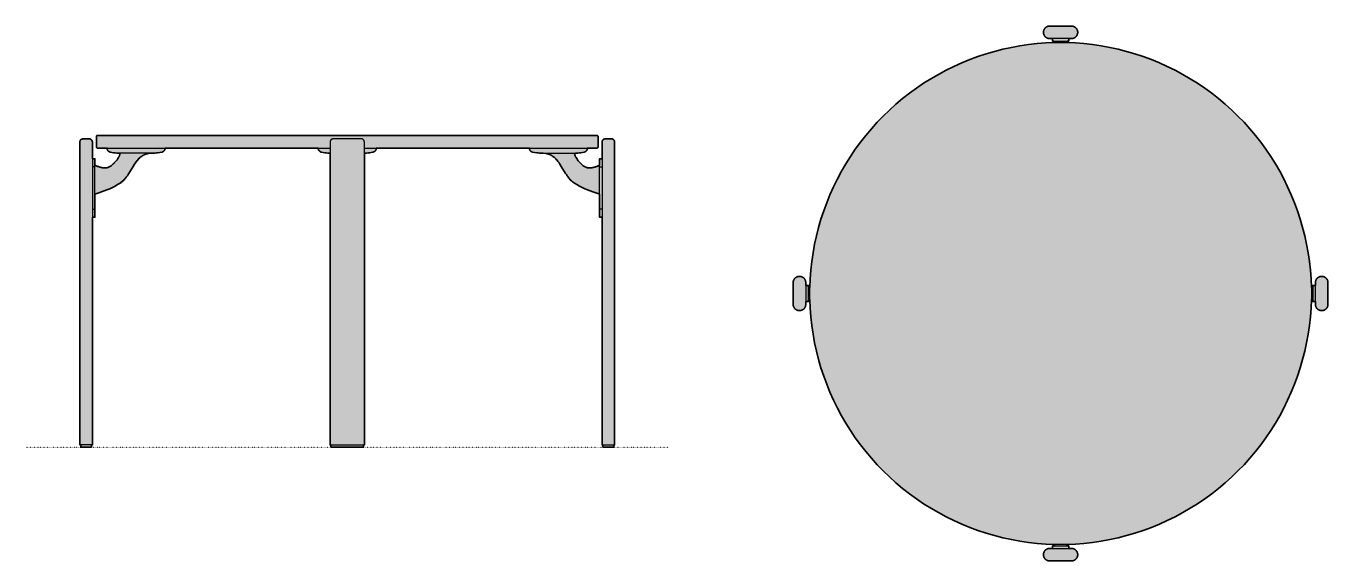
# Model space of a CAD drawing. Header units: millimetres. Extents: x 0 to 3114, y -272 to 1007.
import ezdxf

# ---------------------------------------------------------------- set-up
doc = ezdxf.new("R2010")
doc.units = ezdxf.units.MM
doc.linetypes.add('Dots', pattern=[1, 0, -1])
doc.layers.add('Blocks', color=7, linetype='Continuous')
doc.layers.add('Blocks$Fill', color=7, linetype='Continuous', true_color=0xffffff)
for name, color, linetype, lineweight, true_color in [('Blocks$Inner', 7, 'Continuous', 25, 0x007f00), ('Blocks$Outline', 7, 'Continuous', 35, 0xff3f3f), ('Groud', 7, 'Dots', 25, 0x243775)]:
    doc.layers.add(name, color=color, linetype=linetype, lineweight=lineweight, true_color=true_color)

# ---------------------------------------------------------------- blocks, each defined once
blk = doc.blocks.new('Rey Dining Table Top')
at = {"layer": 'Blocks$Fill'}
blk.add_hatch(color=256, dxfattribs=at).paths.add_polyline_path([(30, 6.5), (30, -0.5), (30, -1), (29.9, -1.6), (29.9, -2.1), (29.8, -2.6), (29.7, -3.1), (29.6, -3.6), (29.4, -4.1), (29.3, -4.6), (29.1, -5.1), (28.9, -5.6), (28.7, -6), (28.5, -6.5), (28.3, -7), (28, -7.4), (27.8, -7.9), (27.5, -8.3), (27.2, -8.7), (26.9, -9.1), (26.6, -9.6), (26.2, -9.9), (25.9, -10.3), (25.5, -10.7), (25.1, -11.1), (24.8, -11.4), (24.4, -11.7), (23.9, -12), (23.5, -12.3), (23.1, -12.6), (22.6, -12.9), (22.2, -13.2), (21.7, -13.4), (21.3, -13.6), (20.8, -13.8), (20.3, -14), (19.8, -14.2), (19.3, -14.4), (18.8, -14.5), (18.3, -14.6), (17.8, -14.7), (17.3, -14.8), (16.8, -14.9), (16.3, -14.9), (15.8, -15), (15.3, -15), (14.7, -15), (14.2, -15), (13.7, -14.9), (13.2, -14.9), (12.7, -14.8), (12.2, -14.7), (11.7, -14.6), (11.2, -14.5), (10.7, -14.4), (10.2, -14.2), (9.7, -14), (9.2, -13.8), (8.7, -13.6), (8.3, -13.4), (7.8, -13.2), (7.4, -12.9), (6.9, -12.6), (6.5, -12.3), (6.1, -12), (5.6, -11.7), (5.2, -11.4), (4.9, -11.1), (4.5, -10.7), (4.1, -10.3), (3.8, -9.9), (3.4, -9.6), (3.1, -9.1), (2.8, -8.7), (2.5, -8.3), (2.2, -7.9), (2, -7.4), (1.7, -7), (1.5, -6.5), (1.3, -6), (1.1, -5.6), (0.9, -5.1), (0.7, -4.6), (0.6, -4.1), (0.4, -3.6), (0.3, -3.1), (0.2, -2.6), (0.1, -2.1), (0.1, -1.6), (0, -1), (0, -0.5), (0, 0), (0, 52.5), (0, 53), (0.1, 53.6), (0.1, 54.1), (0.2, 54.6), (0.3, 55.1), (0.4, 55.6), (0.6, 56.1), (0.7, 56.6), (0.9, 57.1), (1.1, 57.6), (1.3, 58), (1.5, 58.5), (1.7, 59), (2, 59.4), (2.2, 59.9), (2.5, 60.3), (2.8, 60.7), (3.1, 61.1), (3.4, 61.6), (3.8, 61.9), (4.1, 62.3), (4.5, 62.7), (4.9, 63.1), (5.2, 63.4), (5.6, 63.7), (6.1, 64), (6.5, 64.3), (6.9, 64.6), (7.4, 64.9), (7.8, 65.2), (8.3, 65.4), (8.7, 65.6), (9.2, 65.8), (9.7, 66), (10.2, 66.2), (10.7, 66.4), (11.2, 66.5), (11.7, 66.6), (12.2, 66.7), (12.7, 66.8), (13.2, 66.9), (13.7, 66.9), (14.2, 67), (14.7, 67), (15.3, 67), (15.8, 67), (16.3, 66.9), (16.8, 66.9), (17.3, 66.8), (17.8, 66.7), (18.3, 66.6), (18.8, 66.5), (19.3, 66.4), (19.8, 66.2), (20.3, 66), (20.8, 65.8), (21.3, 65.6), (21.7, 65.4), (22.2, 65.2), (22.6, 64.9), (23.1, 64.6), (23.5, 64.3), (23.9, 64), (24.4, 63.7), (24.8, 63.4), (25.1, 63.1), (25.5, 62.7), (25.9, 62.3), (26.2, 61.9), (26.6, 61.6), (26.9, 61.1), (27.2, 60.7), (27.5, 60.3), (27.8, 59.9), (28, 59.4), (28.3, 59), (28.5, 58.5), (28.7, 58), (28.9, 57.6), (29.1, 57.1), (29.3, 56.6), (29.4, 56.1), (29.6, 55.6), (29.7, 55.1), (29.8, 54.6), (29.9, 54.1), (29.9, 53.6), (30, 53), (30, 52.5), (30, 52), (30, 45.5), (36, 45.5), (36, 43.6), (36, 43.3), (36, 43.2), (36.1, 43.1), (36.1, 43), (36.1, 42.9), (36.1, 42.8), (36.2, 42.7), (36.2, 42.6), (36.2, 42.5), (36.3, 42.4), (36.3, 42.3), (36.4, 42.2), (36.4, 42.1), (36.5, 42), (36.5, 42), (36.6, 41.9), (36.7, 41.8), (36.7, 41.7), (36.8, 41.6), (36.9, 41.6), (36.9, 41.5), (37, 41.4), (37.1, 41.4), (37.2, 41.3), (37.3, 41.2), (37.3, 41.2), (37.4, 41.1), (37.5, 41.1), (37.6, 41), (37.7, 41), (37.8, 40.9), (37.9, 40.9), (38, 40.8), (38.1, 40.8), (38.2, 40.8), (38.3, 40.8), (38.4, 40.7), (38.5, 40.7), (38.6, 40.7), (38.7, 40.7), (38.8, 40.7), (39.7, 40.6), (42.1, 82), (44.4, 102.7), (47.4, 123.2), (51.1, 143.6), (55.6, 163.9), (60.7, 184), (66.5, 203.9), (73, 223.7), (80.2, 243.1), (88, 262.3), (96.5, 281.3), (105.7, 299.9), (115.5, 318.2), (125.9, 336.2), (136.9, 353.7), (148.5, 370.9), (160.8, 387.7), (173.6, 404), (186.9, 419.9), (200.8, 435.3), (215.2, 450.3), (230.2, 464.7), (245.6, 478.6), (261.5, 491.9), (277.8, 504.7), (294.6, 516.9), (311.8, 528.6), (329.3, 539.6), (347.3, 550), (365.6, 559.8), (384.2, 569), (403.2, 577.5), (422.4, 585.3), (441.8, 592.5), (461.6, 599), (481.5, 604.8), (501.6, 609.9), (521.9, 614.4), (542.3, 618.1), (562.8, 621.1), (583.5, 623.4), (604.1, 625), (624.9, 625.8), (624.8, 626.8), (624.8, 626.9), (624.8, 627), (624.8, 627.1), (624.7, 627.2), (624.7, 627.3), (624.7, 627.4), (624.7, 627.5), (624.6, 627.6), (624.6, 627.7), (624.5, 627.8), (624.5, 627.9), (624.4, 628), (624.4, 628.1), (624.3, 628.2), (624.3, 628.3), (624.2, 628.3), (624.1, 628.4), (624.1, 628.5), (624, 628.6), (623.9, 628.7), (623.8, 628.7), (623.8, 628.8), (623.7, 628.9), (623.6, 628.9), (623.5, 629), (623.4, 629), (623.3, 629.1), (623.2, 629.1), (623.1, 629.2), (623.1, 629.2), (623, 629.3), (622.9, 629.3), (622.8, 629.4), (622.7, 629.4), (622.6, 629.4), (622.5, 629.4), (622.4, 629.5), (622.3, 629.5), (622.1, 629.5), (622, 629.5), (621.9, 629.5), (621.8, 629.5), (620, 629.5), (620, 635.5), (613, 635.5), (612.5, 635.5), (611.9, 635.6), (611.4, 635.6), (610.9, 635.7), (610.4, 635.8), (609.9, 635.9), (609.4, 636.1), (608.9, 636.2), (608.4, 636.4), (607.9, 636.6), (607.5, 636.8), (607, 637), (606.5, 637.2), (606.1, 637.5), (605.6, 637.7), (605.2, 638), (604.8, 638.3), (604.4, 638.6), (603.9, 638.9), (603.6, 639.3), (603.2, 639.6), (602.8, 640), (602.4, 640.4), (602.1, 640.7), (601.8, 641.1), (601.5, 641.6), (601.2, 642), (600.9, 642.4), (600.6, 642.9), (600.3, 643.3), (600.1, 643.8), (599.9, 644.2), (599.7, 644.7), (599.5, 645.2), (599.3, 645.7), (599.1, 646.2), (599, 646.7), (598.9, 647.2), (598.8, 647.7), (598.7, 648.2), (598.6, 648.7), (598.6, 649.2), (598.5, 649.7), (598.5, 650.2), (598.5, 650.8), (598.5, 651.3), (598.6, 651.8), (598.6, 652.3), (598.7, 652.8), (598.8, 653.3), (598.9, 653.8), (599, 654.3), (599.1, 654.8), (599.3, 655.3), (599.5, 655.8), (599.7, 656.3), (599.9, 656.8), (600.1, 657.2), (600.3, 657.7), (600.6, 658.1), (600.9, 658.6), (601.2, 659), (601.5, 659.4), (601.8, 659.9), (602.1, 660.3), (602.4, 660.6), (602.8, 661), (603.2, 661.4), (603.6, 661.7), (603.9, 662.1), (604.4, 662.4), (604.8, 662.7), (605.2, 663), (605.6, 663.3), (606.1, 663.5), (606.5, 663.8), (607, 664), (607.5, 664.2), (607.9, 664.4), (608.4, 664.6), (608.9, 664.8), (609.4, 664.9), (609.9, 665.1), (610.4, 665.2), (610.9, 665.3), (611.4, 665.4), (611.9, 665.4), (612.5, 665.5), (613, 665.5), (613.5, 665.5), (666, 665.5), (666.5, 665.5), (667.1, 665.4), (667.6, 665.4), (668.1, 665.3), (668.6, 665.2), (669.1, 665.1), (669.6, 664.9), (670.1, 664.8), (670.6, 664.6), (671.1, 664.4), (671.5, 664.2), (672, 664), (672.5, 663.8), (672.9, 663.5), (673.4, 663.3), (673.8, 663), (674.2, 662.7), (674.6, 662.4), (675.1, 662.1), (675.4, 661.7), (675.8, 661.4), (676.2, 661), (676.6, 660.6), (676.9, 660.3), (677.2, 659.9), (677.5, 659.4), (677.8, 659), (678.1, 658.6), (678.4, 658.1), (678.7, 657.7), (678.9, 657.2), (679.1, 656.8), (679.3, 656.3), (679.5, 655.8), (679.7, 655.3), (679.9, 654.8), (680, 654.3), (680.1, 653.8), (680.2, 653.3), (680.3, 652.8), (680.4, 652.3), (680.4, 651.8), (680.5, 651.3), (680.5, 650.8), (680.5, 650.2), (680.5, 649.7), (680.4, 649.2), (680.4, 648.7), (680.3, 648.2), (680.2, 647.7), (680.1, 647.2), (680, 646.7), (679.9, 646.2), (679.7, 645.7), (679.5, 645.2), (679.3, 644.7), (679.1, 644.2), (678.9, 643.8), (678.7, 643.3), (678.4, 642.9), (678.1, 642.4), (677.8, 642), (677.5, 641.6), (677.2, 641.1), (676.9, 640.7), (676.6, 640.4), (676.2, 640), (675.8, 639.6), (675.4, 639.3), (675.1, 638.9), (674.6, 638.6), (674.2, 638.3), (673.8, 638), (673.4, 637.7), (672.9, 637.5), (672.5, 637.2), (672, 637), (671.5, 636.8), (671.1, 636.6), (670.6, 636.4), (670.1, 636.2), (669.6, 636.1), (669.1, 635.9), (668.6, 635.8), (668.1, 635.7), (667.6, 635.6), (667.1, 635.6), (666.5, 635.5), (666, 635.5), (665.5, 635.5), (659, 635.5), (659, 629.5), (657.2, 629.5), (657.1, 629.5), (657, 629.5), (656.9, 629.5), (656.7, 629.5), (656.6, 629.5), (656.5, 629.4), (656.4, 629.4), (656.3, 629.4), (656.2, 629.4), (656.1, 629.3), (656, 629.3), (655.9, 629.2), (655.9, 629.2), (655.8, 629.1), (655.7, 629.1), (655.6, 629), (655.5, 629), (655.4, 628.9), (655.3, 628.9), (655.2, 628.8), (655.2, 628.7), (655.1, 628.7), (655, 628.6), (654.9, 628.5), (654.9, 628.4), (654.8, 628.3), (654.7, 628.3), (654.7, 628.2), (654.6, 628.1), (654.6, 628), (654.5, 627.9), (654.5, 627.8), (654.4, 627.7), (654.4, 627.6), (654.3, 627.5), (654.3, 627.4), (654.3, 627.3), (654.3, 627.2), (654.2, 627.1), (654.2, 627), (654.2, 626.9), (654.2, 626.8), (654.2, 626.7), (654.1, 625.8), (674.9, 625), (695.5, 623.4), (716.2, 621.1), (736.7, 618.1), (757.1, 614.4), (777.4, 609.9), (797.5, 604.8), (817.4, 599), (837.2, 592.5), (856.6, 585.3), (875.8, 577.5), (894.8, 569), (913.4, 559.8), (931.7, 550), (949.7, 539.6), (967.2, 528.6), (984.4, 516.9), (1001.2, 504.7), (1017.5, 491.9), (1033.4, 478.6), (1048.8, 464.7), (1063.8, 450.3), (1078.2, 435.3), (1092.1, 419.9), (1105.4, 404), (1118.2, 387.7), (1130.5, 370.9), (1142.1, 353.7), (1153.1, 336.2), (1163.5, 318.2), (1173.3, 299.9), (1182.5, 281.3), (1191, 262.3), (1198.8, 243.1), (1206, 223.7), (1212.5, 203.9), (1218.3, 184), (1223.4, 163.9), (1227.9, 143.6), (1231.6, 123.2), (1234.6, 102.7), (1236.9, 82), (1238.5, 61.3), (1239.3, 40.6), (1240.3, 40.7), (1240.4, 40.7), (1240.5, 40.7), (1240.6, 40.7), (1240.7, 40.8), (1240.8, 40.8), (1240.9, 40.8), (1241, 40.8), (1241.1, 40.9), (1241.2, 40.9), (1241.3, 41), (1241.4, 41), (1241.5, 41.1), (1241.6, 41.1), (1241.7, 41.2), (1241.8, 41.2), (1241.8, 41.3), (1241.9, 41.4), (1242, 41.4), (1242.1, 41.5), (1242.1, 41.6), (1242.2, 41.7), (1242.3, 41.7), (1242.4, 41.8), (1242.4, 41.9), (1242.5, 42), (1242.5, 42.1), (1242.6, 42.2), (1242.6, 42.2), (1242.7, 42.3), (1242.7, 42.4), (1242.8, 42.5), (1242.8, 42.6), (1242.8, 42.7), (1242.9, 42.8), (1242.9, 42.9), (1242.9, 43), (1243, 43.1), (1243, 43.2), (1243, 43.3), (1243, 43.4), (1243, 43.6), (1243, 45.5), (1249, 45.5), (1249, 52.5), (1249, 53), (1249.1, 53.6), (1249.1, 54.1), (1249.2, 54.6), (1249.3, 55.1), (1249.4, 55.6), (1249.6, 56.1), (1249.7, 56.6), (1249.9, 57.1), (1250.1, 57.6), (1250.3, 58), (1250.5, 58.5), (1250.7, 59), (1251, 59.4), (1251.2, 59.9), (1251.5, 60.3), (1251.8, 60.7), (1252.1, 61.1), (1252.4, 61.6), (1252.8, 61.9), (1253.1, 62.3), (1253.5, 62.7), (1253.9, 63.1), (1254.2, 63.4), (1254.6, 63.7), (1255.1, 64), (1255.5, 64.3), (1255.9, 64.6), (1256.4, 64.9), (1256.8, 65.2), (1257.3, 65.4), (1257.7, 65.6), (1258.2, 65.8), (1258.7, 66), (1259.2, 66.2), (1259.7, 66.4), (1260.2, 66.5), (1260.7, 66.6), (1261.2, 66.7), (1261.7, 66.8), (1262.2, 66.9), (1262.7, 66.9), (1263.2, 67), (1263.7, 67), (1264.3, 67), (1264.8, 67), (1265.3, 66.9), (1265.8, 66.9), (1266.3, 66.8), (1266.8, 66.7), (1267.3, 66.6), (1267.8, 66.5), (1268.3, 66.4), (1268.8, 66.2), (1269.3, 66), (1269.8, 65.8), (1270.3, 65.6), (1270.7, 65.4), (1271.2, 65.2), (1271.6, 64.9), (1272.1, 64.6), (1272.5, 64.3), (1272.9, 64), (1273.4, 63.7), (1273.8, 63.4), (1274.1, 63.1), (1274.5, 62.7), (1274.9, 62.3), (1275.2, 61.9), (1275.6, 61.6), (1275.9, 61.1), (1276.2, 60.7), (1276.5, 60.3), (1276.8, 59.9), (1277, 59.4), (1277.3, 59), (1277.5, 58.5), (1277.7, 58), (1277.9, 57.6), (1278.1, 57.1), (1278.3, 56.6), (1278.4, 56.1), (1278.6, 55.6), (1278.7, 55.1), (1278.8, 54.6), (1278.9, 54.1), (1278.9, 53.6), (1279, 53), (1279, 52.5), (1279, 52), (1279, -0.5), (1279, -1), (1278.9, -1.6), (1278.9, -2.1), (1278.8, -2.6), (1278.7, -3.1), (1278.6, -3.6), (1278.4, -4.1), (1278.3, -4.6), (1278.1, -5.1), (1277.9, -5.6), (1277.7, -6), (1277.5, -6.5), (1277.3, -7), (1277, -7.4), (1276.8, -7.9), (1276.5, -8.3), (1276.2, -8.7), (1275.9, -9.1), (1275.6, -9.6), (1275.2, -9.9), (1274.9, -10.3), (1274.5, -10.7), (1274.1, -11.1), (1273.8, -11.4), (1273.4, -11.7), (1272.9, -12), (1272.5, -12.3), (1272.1, -12.6), (1271.6, -12.9), (1271.2, -13.2), (1270.7, -13.4), (1270.3, -13.6), (1269.8, -13.8), (1269.3, -14), (1268.8, -14.2), (1268.3, -14.4), (1267.8, -14.5), (1267.3, -14.6), (1266.8, -14.7), (1266.3, -14.8), (1265.8, -14.9), (1265.3, -14.9), (1264.8, -15), (1264.3, -15), (1263.7, -15), (1263.2, -15), (1262.7, -14.9), (1262.2, -14.9), (1261.7, -14.8), (1261.2, -14.7), (1260.7, -14.6), (1260.2, -14.5), (1259.7, -14.4), (1259.2, -14.2), (1258.7, -14), (1258.2, -13.8), (1257.7, -13.6), (1257.3, -13.4), (1256.8, -13.2), (1256.4, -12.9), (1255.9, -12.6), (1255.5, -12.3), (1255.1, -12), (1254.6, -11.7), (1254.2, -11.4), (1253.9, -11.1), (1253.5, -10.7), (1253.1, -10.3), (1252.8, -9.9), (1252.4, -9.6), (1252.1, -9.1), (1251.8, -8.7), (1251.5, -8.3), (1251.2, -7.9), (1251, -7.4), (1250.7, -7), (1250.5, -6.5), (1250.3, -6), (1250.1, -5.6), (1249.9, -5.1), (1249.7, -4.6), (1249.6, -4.1), (1249.4, -3.6), (1249.3, -3.1), (1249.2, -2.6), (1249.1, -2.1), (1249.1, -1.6), (1249, -1), (1249, -0.5), (1249, 0), (1249, 6.5), (1243, 6.5), (1243, 8.4), (1243, 8.7), (1243, 8.8), (1242.9, 8.9), (1242.9, 9), (1242.9, 9.1), (1242.9, 9.2), (1242.8, 9.3), (1242.8, 9.4), (1242.8, 9.5), (1242.7, 9.6), (1242.7, 9.7), (1242.6, 9.8), (1242.6, 9.9), (1242.5, 10), (1242.5, 10), (1242.4, 10.1), (1242.3, 10.2), (1242.3, 10.3), (1242.2, 10.4), (1242.1, 10.4), (1242.1, 10.5), (1242, 10.6), (1241.9, 10.6), (1241.8, 10.7), (1241.7, 10.8), (1241.7, 10.8), (1241.6, 10.9), (1241.5, 10.9), (1241.4, 11), (1241.3, 11), (1241.2, 11.1), (1241.1, 11.1), (1241, 11.2), (1240.9, 11.2), (1240.8, 11.2), (1240.7, 11.2), (1240.6, 11.3), (1240.5, 11.3), (1240.4, 11.3), (1240.3, 11.3), (1240.2, 11.3), (1239.3, 11.4), (1236.9, -30), (1234.6, -50.7), (1231.6, -71.2), (1227.9, -91.6), (1223.4, -111.9), (1218.3, -132), (1212.5, -151.9), (1206, -171.7), (1198.8, -191.1), (1191, -210.3), (1182.5, -229.3), (1173.3, -247.9), (1163.5, -266.2), (1153.1, -284.2), (1142.1, -301.7), (1130.5, -318.9), (1118.2, -335.7), (1105.4, -352), (1092.1, -367.9), (1078.2, -383.3), (1063.8, -398.3), (1048.8, -412.7), (1033.4, -426.6), (1017.5, -439.9), (1001.2, -452.7), (984.4, -465), (967.2, -476.6), (949.7, -487.6), (931.7, -498), (913.4, -507.8), (894.8, -517), (875.8, -525.5), (856.6, -533.3), (837.2, -540.5), (817.4, -547), (797.5, -552.8), (777.4, -557.9), (757.1, -562.4), (736.7, -566.1), (716.2, -569.1), (695.5, -571.4), (674.9, -573), (654.1, -573.8), (654.1, -573.8), (654.2, -574.8), (654.2, -574.9), (654.2, -575), (654.2, -575.1), (654.3, -575.2), (654.3, -575.3), (654.3, -575.4), (654.3, -575.5), (654.4, -575.6), (654.4, -575.7), (654.5, -575.8), (654.5, -575.9), (654.6, -576), (654.6, -576.1), (654.7, -576.2), (654.7, -576.3), (654.8, -576.3), (654.9, -576.4), (654.9, -576.5), (655, -576.6), (655.1, -576.7), (655.2, -576.7), (655.2, -576.8), (655.3, -576.9), (655.4, -576.9), (655.5, -577), (655.6, -577), (655.7, -577.1), (655.8, -577.1), (655.9, -577.2), (655.9, -577.2), (656, -577.3), (656.1, -577.3), (656.2, -577.4), (656.3, -577.4), (656.4, -577.4), (656.5, -577.4), (656.6, -577.5), (656.7, -577.5), (656.9, -577.5), (657, -577.5), (657.1, -577.5), (657.2, -577.5), (659, -577.5), (659, -583.5), (665.5, -583.5), (666, -583.5), (666.5, -583.5), (667.1, -583.6), (667.6, -583.6), (668.1, -583.7), (668.6, -583.8), (669.1, -583.9), (669.6, -584.1), (670.1, -584.2), (670.6, -584.4), (671.1, -584.6), (671.5, -584.8), (672, -585), (672.5, -585.2), (672.9, -585.5), (673.4, -585.7), (673.8, -586), (674.2, -586.3), (674.6, -586.6), (675.1, -586.9), (675.4, -587.3), (675.8, -587.6), (676.2, -588), (676.6, -588.4), (676.9, -588.7), (677.2, -589.1), (677.5, -589.6), (677.8, -590), (678.1, -590.4), (678.4, -590.9), (678.7, -591.3), (678.9, -591.8), (679.1, -592.2), (679.3, -592.7), (679.5, -593.2), (679.7, -593.7), (679.9, -594.2), (680, -594.7), (680.1, -595.2), (680.2, -595.7), (680.3, -596.2), (680.4, -596.7), (680.4, -597.2), (680.5, -597.7), (680.5, -598.2), (680.5, -598.8), (680.5, -599.3), (680.4, -599.8), (680.4, -600.3), (680.3, -600.8), (680.2, -601.3), (680.1, -601.8), (680, -602.3), (679.9, -602.8), (679.7, -603.3), (679.5, -603.8), (679.3, -604.3), (679.1, -604.8), (678.9, -605.2), (678.7, -605.7), (678.4, -606.1), (678.1, -606.6), (677.8, -607), (677.5, -607.4), (677.2, -607.9), (676.9, -608.3), (676.6, -608.6), (676.2, -609), (675.8, -609.4), (675.4, -609.7), (675.1, -610.1), (674.6, -610.4), (674.2, -610.7), (673.8, -611), (673.4, -611.3), (672.9, -611.5), (672.5, -611.8), (672, -612), (671.5, -612.2), (671.1, -612.4), (670.6, -612.6), (670.1, -612.8), (669.6, -612.9), (669.1, -613.1), (668.6, -613.2), (668.1, -613.3), (667.6, -613.4), (667.1, -613.4), (666.5, -613.5), (666, -613.5), (665.5, -613.5), (613, -613.5), (612.5, -613.5), (611.9, -613.4), (611.4, -613.4), (610.9, -613.3), (610.4, -613.2), (609.9, -613.1), (609.4, -612.9), (608.9, -612.8), (608.4, -612.6), (607.9, -612.4), (607.5, -612.2), (607, -612), (606.5, -611.8), (606.1, -611.5), (605.6, -611.3), (605.2, -611), (604.8, -610.7), (604.4, -610.4), (603.9, -610.1), (603.6, -609.7), (603.2, -609.4), (602.8, -609), (602.4, -608.6), (602.1, -608.3), (601.8, -607.9), (601.5, -607.4), (601.2, -607), (600.9, -606.6), (600.6, -606.1), (600.3, -605.7), (600.1, -605.2), (599.9, -604.8), (599.7, -604.3), (599.5, -603.8), (599.3, -603.3), (599.1, -602.8), (599, -602.3), (598.9, -601.8), (598.8, -601.3), (598.7, -600.8), (598.6, -600.3), (598.6, -599.8), (598.5, -599.3), (598.5, -598.8), (598.5, -598.2), (598.5, -597.7), (598.6, -597.2), (598.6, -596.7), (598.7, -596.2), (598.8, -595.7), (598.9, -595.2), (599, -594.7), (599.1, -594.2), (599.3, -593.7), (599.5, -593.2), (599.7, -592.7), (599.9, -592.2), (600.1, -591.8), (600.3, -591.3), (600.6, -590.9), (600.9, -590.4), (601.2, -590), (601.5, -589.6), (601.8, -589.1), (602.1, -588.7), (602.4, -588.4), (602.8, -588), (603.2, -587.6), (603.6, -587.3), (603.9, -586.9), (604.4, -586.6), (604.8, -586.3), (605.2, -586), (605.6, -585.7), (606.1, -585.5), (606.5, -585.2), (607, -585), (607.5, -584.8), (607.9, -584.6), (608.4, -584.4), (608.9, -584.2), (609.4, -584.1), (609.9, -583.9), (610.4, -583.8), (610.9, -583.7), (611.4, -583.6), (611.9, -583.6), (612.5, -583.5), (613, -583.5), (613.5, -583.5), (620, -583.5), (620, -577.5), (621.8, -577.5), (621.9, -577.5), (622, -577.5), (622.1, -577.5), (622.3, -577.5), (622.4, -577.5), (622.5, -577.4), (622.6, -577.4), (622.7, -577.4), (622.8, -577.4), (622.9, -577.3), (623, -577.3), (623.1, -577.2), (623.1, -577.2), (623.2, -577.1), (623.3, -577.1), (623.4, -577), (623.5, -577), (623.6, -576.9), (623.7, -576.9), (623.8, -576.8), (623.8, -576.7), (623.9, -576.7), (624, -576.6), (624.1, -576.5), (624.1, -576.4), (624.2, -576.3), (624.3, -576.3), (624.3, -576.2), (624.4, -576.1), (624.4, -576), (624.5, -575.9), (624.5, -575.8), (624.6, -575.7), (624.6, -575.6), (624.7, -575.5), (624.7, -575.4), (624.7, -575.3), (624.7, -575.2), (624.8, -575.1), (624.8, -575), (624.8, -574.9), (624.8, -574.8), (624.8, -574.7), (624.9, -573.8), (583.5, -571.4), (562.8, -569.1), (542.3, -566.1), (521.9, -562.4), (501.6, -557.9), (481.5, -552.8), (461.6, -547), (441.8, -540.5), (422.4, -533.3), (403.2, -525.5), (384.2, -517), (365.6, -507.8), (347.3, -498), (329.3, -487.6), (311.8, -476.6), (294.6, -465), (277.8, -452.7), (261.5, -439.9), (245.6, -426.6), (230.2, -412.7), (215.2, -398.3), (200.8, -383.3), (186.9, -367.9), (173.6, -352), (160.8, -335.7), (148.5, -318.9), (136.9, -301.7), (125.9, -284.2), (115.5, -266.2), (105.7, -247.9), (96.5, -229.3), (88, -210.3), (80.2, -191.1), (73, -171.7), (66.5, -151.9), (60.7, -132), (55.6, -111.9), (51.1, -91.6), (47.4, -71.2), (44.4, -50.7), (42.1, -30), (40.5, -9.4), (39.7, 11.4), (38.7, 11.3), (38.6, 11.3), (38.5, 11.3), (38.4, 11.3), (38.3, 11.2), (38.2, 11.2), (38.1, 11.2), (38, 11.2), (37.9, 11.1), (37.8, 11.1), (37.7, 11), (37.6, 11), (37.5, 10.9), (37.4, 10.9), (37.3, 10.8), (37.2, 10.8), (37.2, 10.7), (37.1, 10.6), (37, 10.6), (36.9, 10.5), (36.9, 10.4), (36.8, 10.3), (36.7, 10.3), (36.6, 10.2), (36.6, 10.1), (36.5, 10), (36.5, 9.9), (36.4, 9.8), (36.4, 9.8), (36.3, 9.7), (36.3, 9.6), (36.2, 9.5), (36.2, 9.4), (36.2, 9.3), (36.1, 9.2), (36.1, 9.1), (36.1, 9), (36, 8.9), (36, 8.8), (36, 8.7), (36, 8.6), (36, 8.4), (36, 6.5)], flags=0)
at = {"layer": 'Blocks$Inner'}
for p, q in [((620, 635.5), (620, 629.5)), ((36, 43.6), (36, 43.4)), ((1243, 43.4), (1243, 43.6)), ((36, 8.6), (36, 8.4)), ((38.8, 11.3), (39.7, 11.4)), ((1243, 8.4), (1243, 8.6)), ((620, -583.5), (620, -577.5)), ((624.8, -574.7), (624.9, -573.8)), ((654.1, -573.8), (654.2, -574.7))]:
    blk.add_line(p, q, dxfattribs=at)
for points in [[(620, 635.5), (613.5, 635.5), (613, 635.5), (612.5, 635.5), (611.9, 635.6), (611.4, 635.6), (610.9, 635.7), (610.4, 635.8), (609.9, 635.9), (609.4, 636.1), (608.9, 636.2), (608.4, 636.4), (607.9, 636.6), (607.5, 636.8), (607, 637), (606.5, 637.2), (606.1, 637.5), (605.6, 637.7), (605.2, 638), (604.8, 638.3), (604.4, 638.6), (603.9, 638.9), (603.6, 639.3), (603.2, 639.6), (602.8, 640), (602.4, 640.4), (602.1, 640.7), (601.8, 641.1), (601.5, 641.6), (601.2, 642), (600.9, 642.4), (600.6, 642.9), (600.3, 643.3), (600.1, 643.8), (599.9, 644.2), (599.7, 644.7), (599.5, 645.2), (599.3, 645.7), (599.1, 646.2), (599, 646.7), (598.9, 647.2), (598.8, 647.7), (598.7, 648.2), (598.6, 648.7), (598.6, 649.2), (598.5, 649.7), (598.5, 650.2), (598.5, 650.8), (598.5, 651.3), (598.6, 651.8), (598.6, 652.3), (598.7, 652.8), (598.8, 653.3), (598.9, 653.8), (599, 654.3), (599.1, 654.8), (599.3, 655.3), (599.5, 655.8), (599.7, 656.3), (599.9, 656.8), (600.1, 657.2), (600.3, 657.7), (600.6, 658.1), (600.9, 658.6), (601.2, 659), (601.5, 659.4), (601.8, 659.9), (602.1, 660.3), (602.4, 660.6), (602.8, 661), (603.2, 661.4), (603.6, 661.7), (603.9, 662.1), (604.4, 662.4), (604.8, 662.7), (605.2, 663), (605.6, 663.3), (606.1, 663.5), (606.5, 663.8), (607, 664), (607.5, 664.2), (607.9, 664.4), (608.4, 664.6), (608.9, 664.8), (609.4, 664.9), (609.9, 665.1), (610.4, 665.2), (610.9, 665.3), (611.4, 665.4), (611.9, 665.4), (612.5, 665.5), (613, 665.5), (613.5, 665.5), (665.5, 665.5), (666, 665.5), (666.5, 665.5), (667.1, 665.4), (667.6, 665.4), (668.1, 665.3), (668.6, 665.2), (669.1, 665.1), (669.6, 664.9), (670.1, 664.8), (670.6, 664.6), (671.1, 664.4), (671.5, 664.2), (672, 664), (672.5, 663.8), (672.9, 663.5), (673.4, 663.3), (673.8, 663), (674.2, 662.7), (674.6, 662.4), (675.1, 662.1), (675.4, 661.7), (675.8, 661.4), (676.2, 661), (676.6, 660.6), (676.9, 660.3), (677.2, 659.9), (677.5, 659.4), (677.8, 659), (678.1, 658.6), (678.4, 658.1), (678.7, 657.7), (678.9, 657.2), (679.1, 656.8), (679.3, 656.3), (679.5, 655.8), (679.7, 655.3), (679.9, 654.8), (680, 654.3), (680.1, 653.8), (680.2, 653.3), (680.3, 652.8), (680.4, 652.3), (680.4, 651.8), (680.5, 651.3), (680.5, 650.8), (680.5, 650.2), (680.5, 649.7), (680.4, 649.2), (680.4, 648.7), (680.3, 648.2), (680.2, 647.7), (680.1, 647.2), (680, 646.7), (679.9, 646.2), (679.7, 645.7), (679.5, 645.2), (679.3, 644.7), (679.1, 644.2), (678.9, 643.8), (678.7, 643.3), (678.4, 642.9), (678.1, 642.4), (677.8, 642), (677.5, 641.6), (677.2, 641.1), (676.9, 640.7), (676.6, 640.4), (676.2, 640), (675.8, 639.6), (675.4, 639.3), (675.1, 638.9), (674.6, 638.6), (674.2, 638.3), (673.8, 638), (673.4, 637.7), (672.9, 637.5), (672.5, 637.2), (672, 637), (671.5, 636.8), (671.1, 636.6), (670.6, 636.4), (670.1, 636.2), (669.6, 636.1), (669.1, 635.9), (668.6, 635.8), (668.1, 635.7), (667.6, 635.6), (667.1, 635.6), (666.5, 635.5), (666, 635.5), (665.5, 635.5), (659, 635.5)], [(1249, 6.5), (1249, 45.5), (1249, 52), (1249, 52.5), (1249, 53), (1249.1, 53.6), (1249.1, 54.1), (1249.2, 54.6), (1249.3, 55.1), (1249.4, 55.6), (1249.6, 56.1), (1249.7, 56.6), (1249.9, 57.1), (1250.1, 57.6), (1250.3, 58), (1250.5, 58.5), (1250.7, 59), (1251, 59.4), (1251.2, 59.9), (1251.5, 60.3), (1251.8, 60.7), (1252.1, 61.1), (1252.4, 61.6), (1252.8, 61.9), (1253.1, 62.3), (1253.5, 62.7), (1253.9, 63.1), (1254.2, 63.4), (1254.6, 63.7), (1255.1, 64), (1255.5, 64.3), (1255.9, 64.6), (1256.4, 64.9), (1256.8, 65.2), (1257.3, 65.4), (1257.7, 65.6), (1258.2, 65.8), (1258.7, 66), (1259.2, 66.2), (1259.7, 66.4), (1260.2, 66.5), (1260.7, 66.6), (1261.2, 66.7), (1261.7, 66.8), (1262.2, 66.9), (1262.7, 66.9), (1263.2, 67), (1263.7, 67), (1264.3, 67), (1264.8, 67), (1265.3, 66.9), (1265.8, 66.9), (1266.3, 66.8), (1266.8, 66.7), (1267.3, 66.6), (1267.8, 66.5), (1268.3, 66.4), (1268.8, 66.2), (1269.3, 66), (1269.8, 65.8), (1270.3, 65.6), (1270.7, 65.4), (1271.2, 65.2), (1271.6, 64.9), (1272.1, 64.6), (1272.5, 64.3), (1272.9, 64), (1273.4, 63.7), (1273.8, 63.4), (1274.1, 63.1), (1274.5, 62.7), (1274.9, 62.3), (1275.2, 61.9), (1275.6, 61.6), (1275.9, 61.1), (1276.2, 60.7), (1276.5, 60.3), (1276.8, 59.9), (1277, 59.4), (1277.3, 59), (1277.5, 58.5), (1277.7, 58), (1277.9, 57.6), (1278.1, 57.1), (1278.3, 56.6), (1278.4, 56.1), (1278.6, 55.6), (1278.7, 55.1), (1278.8, 54.6), (1278.9, 54.1), (1278.9, 53.6), (1279, 53), (1279, 52.5), (1279, 52), (1279, 0), (1279, -0.5), (1279, -1), (1278.9, -1.6), (1278.9, -2.1), (1278.8, -2.6), (1278.7, -3.1), (1278.6, -3.6), (1278.4, -4.1), (1278.3, -4.6), (1278.1, -5.1), (1277.9, -5.6), (1277.7, -6), (1277.5, -6.5), (1277.3, -7), (1277, -7.4), (1276.8, -7.9), (1276.5, -8.3), (1276.2, -8.7), (1275.9, -9.1), (1275.6, -9.6), (1275.2, -9.9), (1274.9, -10.3), (1274.5, -10.7), (1274.1, -11.1), (1273.8, -11.4), (1273.4, -11.7), (1272.9, -12), (1272.5, -12.3), (1272.1, -12.6), (1271.6, -12.9), (1271.2, -13.2), (1270.7, -13.4), (1270.3, -13.6), (1269.8, -13.8), (1269.3, -14), (1268.8, -14.2), (1268.3, -14.4), (1267.8, -14.5), (1267.3, -14.6), (1266.8, -14.7), (1266.3, -14.8), (1265.8, -14.9), (1265.3, -14.9), (1264.8, -15), (1264.3, -15), (1263.7, -15), (1263.2, -15), (1262.7, -14.9), (1262.2, -14.9), (1261.7, -14.8), (1261.2, -14.7), (1260.7, -14.6), (1260.2, -14.5), (1259.7, -14.4), (1259.2, -14.2), (1258.7, -14), (1258.2, -13.8), (1257.7, -13.6), (1257.3, -13.4), (1256.8, -13.2), (1256.4, -12.9), (1255.9, -12.6), (1255.5, -12.3), (1255.1, -12), (1254.6, -11.7), (1254.2, -11.4), (1253.9, -11.1), (1253.5, -10.7), (1253.1, -10.3), (1252.8, -9.9), (1252.4, -9.6), (1252.1, -9.1), (1251.8, -8.7), (1251.5, -8.3), (1251.2, -7.9), (1251, -7.4), (1250.7, -7), (1250.5, -6.5), (1250.3, -6), (1250.1, -5.6), (1249.9, -5.1), (1249.7, -4.6), (1249.6, -4.1), (1249.4, -3.6), (1249.3, -3.1), (1249.2, -2.6), (1249.1, -2.1), (1249.1, -1.6), (1249, -1), (1249, -0.5), (1249, 0)]]:
    blk.add_lwpolyline(points, close=True, dxfattribs=at)
for points in [[(1240.2, 40.7), (1240.2, 40.7), (1239.3, 40.6), (1239.5, 26), (1239.3, 11.4), (1238.5, -9.4), (1236.9, -30), (1234.6, -50.7), (1231.6, -71.2), (1227.9, -91.6), (1223.4, -111.9), (1218.3, -132), (1212.5, -151.9), (1206, -171.7), (1198.8, -191.1), (1191, -210.3), (1182.5, -229.3), (1173.3, -247.9), (1163.5, -266.2), (1153.1, -284.2), (1142.1, -301.7), (1130.5, -318.9), (1118.2, -335.7), (1105.4, -352), (1092.1, -367.9), (1078.2, -383.3), (1063.8, -398.3), (1048.8, -412.7), (1033.4, -426.6), (1017.5, -439.9), (1001.2, -452.7), (984.4, -465), (967.2, -476.6), (949.7, -487.6), (931.7, -498), (913.4, -507.8), (894.8, -517), (875.8, -525.5), (856.6, -533.3), (837.2, -540.5), (817.4, -547), (797.5, -552.8), (777.4, -557.9), (757.1, -562.4), (736.7, -566.1), (716.2, -569.1), (695.5, -571.4), (674.9, -573), (654.1, -573.8), (639.5, -574), (624.9, -573.8), (604.2, -573), (583.5, -571.4), (562.8, -569.1), (542.3, -566.1), (521.9, -562.4), (501.6, -557.9), (481.5, -552.8), (461.6, -547), (441.8, -540.5), (422.4, -533.3), (403.2, -525.5), (384.2, -517), (365.6, -507.8), (347.3, -498), (329.3, -487.6), (311.8, -476.6), (294.6, -465), (277.8, -452.7), (261.5, -439.9), (245.6, -426.6), (230.2, -412.7), (215.2, -398.3), (200.8, -383.3), (186.9, -367.9), (173.6, -352), (160.8, -335.7), (148.5, -318.9), (136.9, -301.7), (125.9, -284.2), (115.5, -266.2), (105.7, -247.9), (96.5, -229.3), (88, -210.3), (80.2, -191.1), (73, -171.7), (66.5, -151.9), (60.7, -132), (55.6, -111.9), (51.1, -91.6), (47.4, -71.2), (44.4, -50.7), (42.1, -30), (40.5, -9.4), (39.7, 11.4), (39.5, 26), (39.7, 40.6), (40.5, 61.3), (42.1, 82), (44.4, 102.7), (47.4, 123.2), (51.1, 143.6), (55.6, 163.9), (60.7, 184), (66.5, 203.9), (73, 223.7), (80.2, 243.1), (88, 262.3), (96.5, 281.3), (105.7, 299.9), (115.5, 318.2), (125.9, 336.2), (136.9, 353.7), (148.5, 370.9), (160.8, 387.7), (173.6, 404), (186.9, 419.9), (200.8, 435.3), (215.2, 450.3), (230.2, 464.7), (245.6, 478.6), (261.5, 491.9), (277.8, 504.7), (294.6, 516.9), (311.8, 528.6), (329.3, 539.6), (347.3, 550), (365.6, 559.8), (384.2, 569), (403.2, 577.5), (422.4, 585.3), (441.8, 592.5), (461.6, 599), (481.5, 604.8), (501.6, 609.9), (521.9, 614.4), (542.3, 618.1), (562.8, 621.1), (583.5, 623.4), (604.1, 625), (624.9, 625.8)], [(620, 629.5), (621.8, 629.5), (657.2, 629.5)], [(621.8, 629.5), (621.9, 629.5), (622, 629.5), (622.1, 629.5), (622.3, 629.5), (622.4, 629.5), (622.5, 629.4), (622.6, 629.4), (622.7, 629.4), (622.8, 629.4), (622.9, 629.3), (623, 629.3), (623.1, 629.2), (623.1, 629.2), (623.2, 629.1), (623.3, 629.1), (623.4, 629), (623.5, 629), (623.6, 628.9), (623.7, 628.9), (623.8, 628.8), (623.8, 628.7), (623.9, 628.7), (624, 628.6), (624.1, 628.5), (624.1, 628.4), (624.2, 628.3), (624.3, 628.3), (624.3, 628.2), (624.4, 628.1), (624.4, 628), (624.5, 627.9), (624.5, 627.8), (624.6, 627.7), (624.6, 627.6), (624.7, 627.5), (624.7, 627.4), (624.7, 627.3), (624.7, 627.2), (624.8, 627.1), (624.8, 627), (624.8, 626.9), (624.8, 626.8), (624.8, 626.7), (624.8, 626.7), (624.9, 625.8), (639.5, 626), (654.1, 625.8), (674.9, 625), (695.5, 623.4), (716.2, 621.1), (736.7, 618.1), (757.1, 614.4), (777.4, 609.9), (797.5, 604.8), (817.4, 599), (837.2, 592.5), (856.6, 585.3), (875.8, 577.5), (894.8, 569), (913.4, 559.8), (931.7, 550), (949.7, 539.6), (967.2, 528.6), (984.4, 516.9), (1001.2, 504.7), (1017.5, 491.9), (1033.4, 478.6), (1048.8, 464.7), (1063.8, 450.3), (1078.2, 435.3), (1092.1, 419.9), (1105.4, 404), (1118.2, 387.7), (1130.5, 370.9), (1142.1, 353.7), (1153.1, 336.2), (1163.5, 318.2), (1173.3, 299.9), (1182.5, 281.3), (1191, 262.3), (1198.8, 243.1), (1206, 223.7), (1212.5, 203.9), (1218.3, 184), (1223.4, 163.9), (1227.9, 143.6), (1231.6, 123.2), (1234.6, 102.7), (1236.9, 82), (1238.5, 61.3), (1239.3, 40.6)], [(659, 635.5), (659, 629.5), (657.2, 629.5), (657.1, 629.5), (657, 629.5), (656.9, 629.5), (656.7, 629.5), (656.6, 629.5), (656.5, 629.4), (656.4, 629.4), (656.3, 629.4), (656.2, 629.4), (656.1, 629.3), (656, 629.3), (655.9, 629.2), (655.9, 629.2), (655.8, 629.1), (655.7, 629.1), (655.6, 629), (655.5, 629), (655.4, 628.9), (655.3, 628.9), (655.2, 628.8), (655.2, 628.7), (655.1, 628.7), (655, 628.6), (654.9, 628.5), (654.9, 628.4), (654.8, 628.3), (654.7, 628.3), (654.7, 628.2), (654.6, 628.1), (654.6, 628), (654.5, 627.9), (654.5, 627.8), (654.4, 627.7), (654.4, 627.6), (654.3, 627.5), (654.3, 627.4), (654.3, 627.3), (654.3, 627.2), (654.2, 627.1), (654.2, 627), (654.2, 626.9), (654.2, 626.8), (654.2, 626.7), (654.1, 625.8)], [(30, 45.5), (30, 6.5), (30, 0), (30, -0.5), (30, -1), (29.9, -1.6), (29.9, -2.1), (29.8, -2.6), (29.7, -3.1), (29.6, -3.6), (29.4, -4.1), (29.3, -4.6), (29.1, -5.1), (28.9, -5.6), (28.7, -6), (28.5, -6.5), (28.3, -7), (28, -7.4), (27.8, -7.9), (27.5, -8.3), (27.2, -8.7), (26.9, -9.1), (26.6, -9.6), (26.2, -9.9), (25.9, -10.3), (25.5, -10.7), (25.1, -11.1), (24.8, -11.4), (24.4, -11.7), (23.9, -12), (23.5, -12.3), (23.1, -12.6), (22.6, -12.9), (22.2, -13.2), (21.7, -13.4), (21.3, -13.6), (20.8, -13.8), (20.3, -14), (19.8, -14.2), (19.3, -14.4), (18.8, -14.5), (18.3, -14.6), (17.8, -14.7), (17.3, -14.8), (16.8, -14.9), (16.3, -14.9), (15.8, -15), (15.3, -15), (14.7, -15), (14.2, -15), (13.7, -14.9), (13.2, -14.9), (12.7, -14.8), (12.2, -14.7), (11.7, -14.6), (11.2, -14.5), (10.7, -14.4), (10.2, -14.2), (9.7, -14), (9.2, -13.8), (8.7, -13.6), (8.3, -13.4), (7.8, -13.2), (7.4, -12.9), (6.9, -12.6), (6.5, -12.3), (6.1, -12), (5.6, -11.7), (5.2, -11.4), (4.9, -11.1), (4.5, -10.7), (4.1, -10.3), (3.8, -9.9), (3.4, -9.6), (3.1, -9.1), (2.8, -8.7), (2.5, -8.3), (2.2, -7.9), (2, -7.4), (1.7, -7), (1.5, -6.5), (1.3, -6), (1.1, -5.6), (0.9, -5.1), (0.7, -4.6), (0.6, -4.1), (0.4, -3.6), (0.3, -3.1), (0.2, -2.6), (0.1, -2.1), (0.1, -1.6), (0, -1), (0, -0.5), (0, 0), (0, 52), (0, 52.5), (0, 53), (0.1, 53.6), (0.1, 54.1), (0.2, 54.6), (0.3, 55.1), (0.4, 55.6), (0.6, 56.1), (0.7, 56.6), (0.9, 57.1), (1.1, 57.6), (1.3, 58), (1.5, 58.5), (1.7, 59), (2, 59.4), (2.2, 59.9), (2.5, 60.3), (2.8, 60.7), (3.1, 61.1), (3.4, 61.6), (3.8, 61.9), (4.1, 62.3), (4.5, 62.7), (4.9, 63.1), (5.2, 63.4), (5.6, 63.7), (6.1, 64), (6.5, 64.3), (6.9, 64.6), (7.4, 64.9), (7.8, 65.2), (8.3, 65.4), (8.7, 65.6), (9.2, 65.8), (9.7, 66), (10.2, 66.2), (10.7, 66.4), (11.2, 66.5), (11.7, 66.6), (12.2, 66.7), (12.7, 66.8), (13.2, 66.9), (13.7, 66.9), (14.2, 67), (14.7, 67), (15.3, 67), (15.8, 67), (16.3, 66.9), (16.8, 66.9), (17.3, 66.8), (17.8, 66.7), (18.3, 66.6), (18.8, 66.5), (19.3, 66.4), (19.8, 66.2), (20.3, 66), (20.8, 65.8), (21.3, 65.6), (21.7, 65.4), (22.2, 65.2), (22.6, 64.9), (23.1, 64.6), (23.5, 64.3), (23.9, 64), (24.4, 63.7), (24.8, 63.4), (25.1, 63.1), (25.5, 62.7), (25.9, 62.3), (26.2, 61.9), (26.6, 61.6), (26.9, 61.1), (27.2, 60.7), (27.5, 60.3), (27.8, 59.9), (28, 59.4), (28.3, 59), (28.5, 58.5), (28.7, 58), (28.9, 57.6), (29.1, 57.1), (29.3, 56.6), (29.4, 56.1), (29.6, 55.6), (29.7, 55.1), (29.8, 54.6), (29.9, 54.1), (29.9, 53.6), (30, 53), (30, 52.5), (30, 52), (30, 45.5), (36, 45.5), (36, 43.5), (36, 8.5), (36, 6.5), (30, 6.5)], [(36, 43.4), (36, 43.3), (36, 43.2), (36.1, 43.1), (36.1, 43), (36.1, 42.9), (36.1, 42.8), (36.2, 42.7), (36.2, 42.6), (36.2, 42.5), (36.3, 42.4), (36.3, 42.3), (36.4, 42.2), (36.4, 42.1), (36.5, 42), (36.5, 42), (36.6, 41.9), (36.7, 41.8), (36.7, 41.7), (36.8, 41.6), (36.9, 41.6), (36.9, 41.5), (37, 41.4), (37.1, 41.4), (37.2, 41.3), (37.3, 41.2), (37.3, 41.2), (37.4, 41.1), (37.5, 41.1), (37.6, 41), (37.7, 41), (37.8, 40.9), (37.9, 40.9), (38, 40.8), (38.1, 40.8), (38.2, 40.8), (38.3, 40.8), (38.4, 40.7), (38.5, 40.7), (38.6, 40.7), (38.7, 40.7), (38.8, 40.7), (39.7, 40.6)], [(1239.3, 40.6), (1240.2, 40.7), (1240.3, 40.7), (1240.4, 40.7), (1240.5, 40.7), (1240.6, 40.7), (1240.7, 40.8), (1240.8, 40.8), (1240.9, 40.8), (1241, 40.8), (1241.1, 40.9), (1241.2, 40.9), (1241.3, 41), (1241.4, 41), (1241.5, 41.1), (1241.6, 41.1), (1241.7, 41.2), (1241.8, 41.2), (1241.8, 41.3), (1241.9, 41.4), (1242, 41.4), (1242.1, 41.5), (1242.1, 41.6), (1242.2, 41.7), (1242.3, 41.7), (1242.4, 41.8), (1242.4, 41.9), (1242.5, 42), (1242.5, 42.1), (1242.6, 42.2), (1242.6, 42.2), (1242.7, 42.3), (1242.7, 42.4), (1242.8, 42.5), (1242.8, 42.6), (1242.8, 42.7), (1242.9, 42.8), (1242.9, 42.9), (1242.9, 43), (1243, 43.1), (1243, 43.2), (1243, 43.3), (1243, 43.4)], [(1249, 45.5), (1243, 45.5), (1243, 43.5), (1243, 8.5), (1243, 6.5), (1249, 6.5)], [(39.7, 11.4), (38.8, 11.3), (38.7, 11.3), (38.6, 11.3), (38.5, 11.3), (38.4, 11.3), (38.3, 11.2), (38.2, 11.2), (38.1, 11.2), (38, 11.2), (37.9, 11.1), (37.8, 11.1), (37.7, 11), (37.6, 11), (37.5, 10.9), (37.4, 10.9), (37.3, 10.8), (37.2, 10.8), (37.2, 10.7), (37.1, 10.6), (37, 10.6), (36.9, 10.5), (36.9, 10.4), (36.8, 10.3), (36.7, 10.3), (36.6, 10.2), (36.6, 10.1), (36.5, 10), (36.5, 9.9), (36.4, 9.8), (36.4, 9.8), (36.3, 9.7), (36.3, 9.6), (36.2, 9.5), (36.2, 9.4), (36.2, 9.3), (36.1, 9.2), (36.1, 9.1), (36.1, 9), (36, 8.9), (36, 8.8), (36, 8.7), (36, 8.6)], [(1239.3, 11.4), (1240.2, 11.3), (1240.2, 11.3)], [(1243, 8.6), (1243, 8.7), (1243, 8.8), (1242.9, 8.9), (1242.9, 9), (1242.9, 9.1), (1242.9, 9.2), (1242.8, 9.3), (1242.8, 9.4), (1242.8, 9.5), (1242.7, 9.6), (1242.7, 9.7), (1242.6, 9.8), (1242.6, 9.9), (1242.5, 10), (1242.5, 10), (1242.4, 10.1), (1242.3, 10.2), (1242.3, 10.3), (1242.2, 10.4), (1242.1, 10.4), (1242.1, 10.5), (1242, 10.6), (1241.9, 10.6), (1241.8, 10.7), (1241.7, 10.8), (1241.7, 10.8), (1241.6, 10.9), (1241.5, 10.9), (1241.4, 11), (1241.3, 11), (1241.2, 11.1), (1241.1, 11.1), (1241, 11.2), (1240.9, 11.2), (1240.8, 11.2), (1240.7, 11.2), (1240.6, 11.3), (1240.5, 11.3), (1240.4, 11.3), (1240.3, 11.3), (1240.2, 11.3), (1239.3, 11.4)], [(621.8, -577.5), (657.2, -577.5), (659, -577.5), (659, -583.5), (665.5, -583.5), (666, -583.5), (666.5, -583.5), (667.1, -583.6), (667.6, -583.6), (668.1, -583.7), (668.6, -583.8), (669.1, -583.9), (669.6, -584.1), (670.1, -584.2), (670.6, -584.4), (671.1, -584.6), (671.5, -584.8), (672, -585), (672.5, -585.2), (672.9, -585.5), (673.4, -585.7), (673.8, -586), (674.2, -586.3), (674.6, -586.6), (675.1, -586.9), (675.4, -587.3), (675.8, -587.6), (676.2, -588), (676.6, -588.4), (676.9, -588.7), (677.2, -589.1), (677.5, -589.6), (677.8, -590), (678.1, -590.4), (678.4, -590.9), (678.7, -591.3), (678.9, -591.8), (679.1, -592.2), (679.3, -592.7), (679.5, -593.2), (679.7, -593.7), (679.9, -594.2), (680, -594.7), (680.1, -595.2), (680.2, -595.7), (680.3, -596.2), (680.4, -596.7), (680.4, -597.2), (680.5, -597.7), (680.5, -598.2), (680.5, -598.8), (680.5, -599.3), (680.4, -599.8), (680.4, -600.3), (680.3, -600.8), (680.2, -601.3), (680.1, -601.8), (680, -602.3), (679.9, -602.8), (679.7, -603.3), (679.5, -603.8), (679.3, -604.3), (679.1, -604.8), (678.9, -605.2), (678.7, -605.7), (678.4, -606.1), (678.1, -606.6), (677.8, -607), (677.5, -607.4), (677.2, -607.9), (676.9, -608.3), (676.6, -608.6), (676.2, -609), (675.8, -609.4), (675.4, -609.7), (675.1, -610.1), (674.6, -610.4), (674.2, -610.7), (673.8, -611), (673.4, -611.3), (672.9, -611.5), (672.5, -611.8), (672, -612), (671.5, -612.2), (671.1, -612.4), (670.6, -612.6), (670.1, -612.8), (669.6, -612.9), (669.1, -613.1), (668.6, -613.2), (668.1, -613.3), (667.6, -613.4), (667.1, -613.4), (666.5, -613.5), (666, -613.5), (665.5, -613.5), (613.5, -613.5), (613, -613.5), (612.5, -613.5), (611.9, -613.4), (611.4, -613.4), (610.9, -613.3), (610.4, -613.2), (609.9, -613.1), (609.4, -612.9), (608.9, -612.8), (608.4, -612.6), (607.9, -612.4), (607.5, -612.2), (607, -612), (606.5, -611.8), (606.1, -611.5), (605.6, -611.3), (605.2, -611), (604.8, -610.7), (604.4, -610.4), (603.9, -610.1), (603.6, -609.7), (603.2, -609.4), (602.8, -609), (602.4, -608.6), (602.1, -608.3), (601.8, -607.9), (601.5, -607.4), (601.2, -607), (600.9, -606.6), (600.6, -606.1), (600.3, -605.7), (600.1, -605.2), (599.9, -604.8), (599.7, -604.3), (599.5, -603.8), (599.3, -603.3), (599.1, -602.8), (599, -602.3), (598.9, -601.8), (598.8, -601.3), (598.7, -600.8), (598.6, -600.3), (598.6, -599.8), (598.5, -599.3), (598.5, -598.8), (598.5, -598.2), (598.5, -597.7), (598.6, -597.2), (598.6, -596.7), (598.7, -596.2), (598.8, -595.7), (598.9, -595.2), (599, -594.7), (599.1, -594.2), (599.3, -593.7), (599.5, -593.2), (599.7, -592.7), (599.9, -592.2), (600.1, -591.8), (600.3, -591.3), (600.6, -590.9), (600.9, -590.4), (601.2, -590), (601.5, -589.6), (601.8, -589.1), (602.1, -588.7), (602.4, -588.4), (602.8, -588), (603.2, -587.6), (603.6, -587.3), (603.9, -586.9), (604.4, -586.6), (604.8, -586.3), (605.2, -586), (605.6, -585.7), (606.1, -585.5), (606.5, -585.2), (607, -585), (607.5, -584.8), (607.9, -584.6), (608.4, -584.4), (608.9, -584.2), (609.4, -584.1), (609.9, -583.9), (610.4, -583.8), (610.9, -583.7), (611.4, -583.6), (611.9, -583.6), (612.5, -583.5), (613, -583.5), (613.5, -583.5), (620, -583.5), (659, -583.5)], [(620, -577.5), (621.8, -577.5), (621.9, -577.5), (622, -577.5), (622.1, -577.5), (622.3, -577.5), (622.4, -577.5), (622.5, -577.4), (622.6, -577.4), (622.7, -577.4), (622.8, -577.4), (622.9, -577.3), (623, -577.3), (623.1, -577.2), (623.1, -577.2), (623.2, -577.1), (623.3, -577.1), (623.4, -577), (623.5, -577), (623.6, -576.9), (623.7, -576.9), (623.8, -576.8), (623.8, -576.7), (623.9, -576.7), (624, -576.6), (624.1, -576.5), (624.1, -576.4), (624.2, -576.3), (624.3, -576.3), (624.3, -576.2), (624.4, -576.1), (624.4, -576), (624.5, -575.9), (624.5, -575.8), (624.6, -575.7), (624.6, -575.6), (624.7, -575.5), (624.7, -575.4), (624.7, -575.3), (624.7, -575.2), (624.8, -575.1), (624.8, -575), (624.8, -574.9), (624.8, -574.8), (624.8, -574.7), (624.8, -574.7)], [(654.2, -574.7), (654.2, -574.7), (654.2, -574.8), (654.2, -574.9), (654.2, -575), (654.2, -575.1), (654.3, -575.2), (654.3, -575.3), (654.3, -575.4), (654.3, -575.5), (654.4, -575.6), (654.4, -575.7), (654.5, -575.8), (654.5, -575.9), (654.6, -576), (654.6, -576.1), (654.7, -576.2), (654.7, -576.3), (654.8, -576.3), (654.9, -576.4), (654.9, -576.5), (655, -576.6), (655.1, -576.7), (655.2, -576.7), (655.2, -576.8), (655.3, -576.9), (655.4, -576.9), (655.5, -577), (655.6, -577), (655.7, -577.1), (655.8, -577.1), (655.9, -577.2), (655.9, -577.2), (656, -577.3), (656.1, -577.3), (656.2, -577.4), (656.3, -577.4), (656.4, -577.4), (656.5, -577.4), (656.6, -577.5), (656.7, -577.5), (656.9, -577.5), (657, -577.5), (657.1, -577.5), (657.2, -577.5)]]:
    blk.add_lwpolyline(points, dxfattribs=at)
at = {"layer": 'Blocks$Outline'}
for points in [[(620, 635.5), (613.5, 635.5), (613, 635.5), (612.5, 635.5), (611.9, 635.6), (611.4, 635.6), (610.9, 635.7), (610.4, 635.8), (609.9, 635.9), (609.4, 636.1), (608.9, 636.2), (608.4, 636.4), (607.9, 636.6), (607.5, 636.8), (607, 637), (606.5, 637.2), (606.1, 637.5), (605.6, 637.7), (605.2, 638), (604.8, 638.3), (604.4, 638.6), (603.9, 638.9), (603.6, 639.3), (603.2, 639.6), (602.8, 640), (602.4, 640.4), (602.1, 640.7), (601.8, 641.1), (601.5, 641.6), (601.2, 642), (600.9, 642.4), (600.6, 642.9), (600.3, 643.3), (600.1, 643.8), (599.9, 644.2), (599.7, 644.7), (599.5, 645.2), (599.3, 645.7), (599.1, 646.2), (599, 646.7), (598.9, 647.2), (598.8, 647.7), (598.7, 648.2), (598.6, 648.7), (598.6, 649.2), (598.5, 649.7), (598.5, 650.2), (598.5, 650.8), (598.5, 651.3), (598.6, 651.8), (598.6, 652.3), (598.7, 652.8), (598.8, 653.3), (598.9, 653.8), (599, 654.3), (599.1, 654.8), (599.3, 655.3), (599.5, 655.8), (599.7, 656.3), (599.9, 656.8), (600.1, 657.2), (600.3, 657.7), (600.6, 658.1), (600.9, 658.6), (601.2, 659), (601.5, 659.4), (601.8, 659.9), (602.1, 660.3), (602.4, 660.6), (602.8, 661), (603.2, 661.4), (603.6, 661.7), (603.9, 662.1), (604.4, 662.4), (604.8, 662.7), (605.2, 663), (605.6, 663.3), (606.1, 663.5), (606.5, 663.8), (607, 664), (607.5, 664.2), (607.9, 664.4), (608.4, 664.6), (608.9, 664.8), (609.4, 664.9), (609.9, 665.1), (610.4, 665.2), (610.9, 665.3), (611.4, 665.4), (611.9, 665.4), (612.5, 665.5), (613, 665.5), (613.5, 665.5), (665.5, 665.5), (666, 665.5), (666.5, 665.5), (667.1, 665.4), (667.6, 665.4), (668.1, 665.3), (668.6, 665.2), (669.1, 665.1), (669.6, 664.9), (670.1, 664.8), (670.6, 664.6), (671.1, 664.4), (671.5, 664.2), (672, 664), (672.5, 663.8), (672.9, 663.5), (673.4, 663.3), (673.8, 663), (674.2, 662.7), (674.6, 662.4), (675.1, 662.1), (675.4, 661.7), (675.8, 661.4), (676.2, 661), (676.6, 660.6), (676.9, 660.3), (677.2, 659.9), (677.5, 659.4), (677.8, 659), (678.1, 658.6), (678.4, 658.1), (678.7, 657.7), (678.9, 657.2), (679.1, 656.8), (679.3, 656.3), (679.5, 655.8), (679.7, 655.3), (679.9, 654.8), (680, 654.3), (680.1, 653.8), (680.2, 653.3), (680.3, 652.8), (680.4, 652.3), (680.4, 651.8), (680.5, 651.3), (680.5, 650.8), (680.5, 650.2), (680.5, 649.7), (680.4, 649.2), (680.4, 648.7), (680.3, 648.2), (680.2, 647.7), (680.1, 647.2), (680, 646.7), (679.9, 646.2), (679.7, 645.7), (679.5, 645.2), (679.3, 644.7), (679.1, 644.2), (678.9, 643.8), (678.7, 643.3), (678.4, 642.9), (678.1, 642.4), (677.8, 642), (677.5, 641.6), (677.2, 641.1), (676.9, 640.7), (676.6, 640.4), (676.2, 640), (675.8, 639.6), (675.4, 639.3), (675.1, 638.9), (674.6, 638.6), (674.2, 638.3), (673.8, 638), (673.4, 637.7), (672.9, 637.5), (672.5, 637.2), (672, 637), (671.5, 636.8), (671.1, 636.6), (670.6, 636.4), (670.1, 636.2), (669.6, 636.1), (669.1, 635.9), (668.6, 635.8), (668.1, 635.7), (667.6, 635.6), (667.1, 635.6), (666.5, 635.5), (666, 635.5), (665.5, 635.5), (659, 635.5), (659, 635.5)], [(39.7, 40.6), (40.5, 61.3), (42.1, 82), (44.4, 102.7), (47.4, 123.2), (51.1, 143.6), (55.6, 163.9), (60.7, 184), (66.5, 203.9), (73, 223.7), (80.2, 243.1), (88, 262.3), (96.5, 281.3), (105.7, 299.9), (115.5, 318.2), (125.9, 336.2), (136.9, 353.7), (148.5, 370.9), (160.8, 387.7), (173.6, 404), (186.9, 419.9), (200.8, 435.3), (215.2, 450.3), (230.2, 464.7), (245.6, 478.6), (261.5, 491.9), (277.8, 504.7), (294.6, 516.9), (311.8, 528.6), (329.3, 539.6), (347.3, 550), (365.6, 559.8), (384.2, 569), (403.2, 577.5), (422.4, 585.3), (441.8, 592.5), (461.6, 599), (481.5, 604.8), (501.6, 609.9), (521.9, 614.4), (542.3, 618.1), (562.8, 621.1), (583.5, 623.4), (604.1, 625), (624.9, 625.8)], [(621.8, 629.5), (621.8, 629.5), (620, 629.5), (620, 635.5)], [(624.9, 625.8), (624.8, 626.7), (624.8, 626.7), (624.8, 626.8), (624.8, 626.9), (624.8, 627), (624.8, 627.1), (624.7, 627.2), (624.7, 627.3), (624.7, 627.4), (624.7, 627.5), (624.6, 627.6), (624.6, 627.7), (624.5, 627.8), (624.5, 627.9), (624.4, 628), (624.4, 628.1), (624.3, 628.2), (624.3, 628.3), (624.2, 628.3), (624.1, 628.4), (624.1, 628.5), (624, 628.6), (623.9, 628.7), (623.8, 628.7), (623.8, 628.8), (623.7, 628.9), (623.6, 628.9), (623.5, 629), (623.4, 629), (623.3, 629.1), (623.2, 629.1), (623.1, 629.2), (623.1, 629.2), (623, 629.3), (622.9, 629.3), (622.8, 629.4), (622.7, 629.4), (622.6, 629.4), (622.5, 629.4), (622.4, 629.5), (622.3, 629.5), (622.1, 629.5), (622, 629.5), (621.9, 629.5), (621.8, 629.5)], [(654.2, 626.7), (654.1, 625.8)], [(654.1, 625.8), (654.1, 625.8), (674.9, 625), (695.5, 623.4), (716.2, 621.1), (736.7, 618.1), (757.1, 614.4), (777.4, 609.9), (797.5, 604.8), (817.4, 599), (837.2, 592.5), (856.6, 585.3), (875.8, 577.5), (894.8, 569), (913.4, 559.8), (931.7, 550), (949.7, 539.6), (967.2, 528.6), (984.4, 516.9), (1001.2, 504.7), (1017.5, 491.9), (1033.4, 478.6), (1048.8, 464.7), (1063.8, 450.3), (1078.2, 435.3), (1092.1, 419.9), (1105.4, 404), (1118.2, 387.7), (1130.5, 370.9), (1142.1, 353.7), (1153.1, 336.2), (1163.5, 318.2), (1173.3, 299.9), (1182.5, 281.3), (1191, 262.3), (1198.8, 243.1), (1206, 223.7), (1212.5, 203.9), (1218.3, 184), (1223.4, 163.9), (1227.9, 143.6), (1231.6, 123.2), (1234.6, 102.7), (1236.9, 82), (1238.5, 61.3), (1239.3, 40.6)], [(659, 635.5), (659, 629.5), (657.2, 629.5), (657.1, 629.5), (657, 629.5), (656.9, 629.5), (656.7, 629.5), (656.6, 629.5), (656.5, 629.4), (656.4, 629.4), (656.3, 629.4), (656.2, 629.4), (656.1, 629.3), (656, 629.3), (655.9, 629.2), (655.9, 629.2), (655.8, 629.1), (655.7, 629.1), (655.6, 629), (655.5, 629), (655.4, 628.9), (655.3, 628.9), (655.2, 628.8), (655.2, 628.7), (655.1, 628.7), (655, 628.6), (654.9, 628.5), (654.9, 628.4), (654.8, 628.3), (654.7, 628.3), (654.7, 628.2), (654.6, 628.1), (654.6, 628), (654.5, 627.9), (654.5, 627.8), (654.4, 627.7), (654.4, 627.6), (654.3, 627.5), (654.3, 627.4), (654.3, 627.3), (654.3, 627.2), (654.2, 627.1), (654.2, 627), (654.2, 626.9), (654.2, 626.8), (654.2, 626.7)], [(30, 6.5), (30, 0), (30, -0.5), (30, -1), (29.9, -1.6), (29.9, -2.1), (29.8, -2.6), (29.7, -3.1), (29.6, -3.6), (29.4, -4.1), (29.3, -4.6), (29.1, -5.1), (28.9, -5.6), (28.7, -6), (28.5, -6.5), (28.3, -7), (28, -7.4), (27.8, -7.9), (27.5, -8.3), (27.2, -8.7), (26.9, -9.1), (26.6, -9.6), (26.2, -9.9), (25.9, -10.3), (25.5, -10.7), (25.1, -11.1), (24.8, -11.4), (24.4, -11.7), (23.9, -12), (23.5, -12.3), (23.1, -12.6), (22.6, -12.9), (22.2, -13.2), (21.7, -13.4), (21.3, -13.6), (20.8, -13.8), (20.3, -14), (19.8, -14.2), (19.3, -14.4), (18.8, -14.5), (18.3, -14.6), (17.8, -14.7), (17.3, -14.8), (16.8, -14.9), (16.3, -14.9), (15.8, -15), (15.3, -15), (14.7, -15), (14.2, -15), (13.7, -14.9), (13.2, -14.9), (12.7, -14.8), (12.2, -14.7), (11.7, -14.6), (11.2, -14.5), (10.7, -14.4), (10.2, -14.2), (9.7, -14), (9.2, -13.8), (8.7, -13.6), (8.3, -13.4), (7.8, -13.2), (7.4, -12.9), (6.9, -12.6), (6.5, -12.3), (6.1, -12), (5.6, -11.7), (5.2, -11.4), (4.9, -11.1), (4.5, -10.7), (4.1, -10.3), (3.8, -9.9), (3.4, -9.6), (3.1, -9.1), (2.8, -8.7), (2.5, -8.3), (2.2, -7.9), (2, -7.4), (1.7, -7), (1.5, -6.5), (1.3, -6), (1.1, -5.6), (0.9, -5.1), (0.7, -4.6), (0.6, -4.1), (0.4, -3.6), (0.3, -3.1), (0.2, -2.6), (0.1, -2.1), (0.1, -1.6), (0, -1), (0, -0.5), (0, 0), (0, 52), (0, 52.5), (0, 53), (0.1, 53.6), (0.1, 54.1), (0.2, 54.6), (0.3, 55.1), (0.4, 55.6), (0.6, 56.1), (0.7, 56.6), (0.9, 57.1), (1.1, 57.6), (1.3, 58), (1.5, 58.5), (1.7, 59), (2, 59.4), (2.2, 59.9), (2.5, 60.3), (2.8, 60.7), (3.1, 61.1), (3.4, 61.6), (3.8, 61.9), (4.1, 62.3), (4.5, 62.7), (4.9, 63.1), (5.2, 63.4), (5.6, 63.7), (6.1, 64), (6.5, 64.3), (6.9, 64.6), (7.4, 64.9), (7.8, 65.2), (8.3, 65.4), (8.7, 65.6), (9.2, 65.8), (9.7, 66), (10.2, 66.2), (10.7, 66.4), (11.2, 66.5), (11.7, 66.6), (12.2, 66.7), (12.7, 66.8), (13.2, 66.9), (13.7, 66.9), (14.2, 67), (14.7, 67), (15.3, 67), (15.8, 67), (16.3, 66.9), (16.8, 66.9), (17.3, 66.8), (17.8, 66.7), (18.3, 66.6), (18.8, 66.5), (19.3, 66.4), (19.8, 66.2), (20.3, 66), (20.8, 65.8), (21.3, 65.6), (21.7, 65.4), (22.2, 65.2), (22.6, 64.9), (23.1, 64.6), (23.5, 64.3), (23.9, 64), (24.4, 63.7), (24.8, 63.4), (25.1, 63.1), (25.5, 62.7), (25.9, 62.3), (26.2, 61.9), (26.6, 61.6), (26.9, 61.1), (27.2, 60.7), (27.5, 60.3), (27.8, 59.9), (28, 59.4), (28.3, 59), (28.5, 58.5), (28.7, 58), (28.9, 57.6), (29.1, 57.1), (29.3, 56.6), (29.4, 56.1), (29.6, 55.6), (29.7, 55.1), (29.8, 54.6), (29.9, 54.1), (29.9, 53.6), (30, 53), (30, 52.5), (30, 52), (30, 45.5), (36, 45.5), (36, 43.6)], [(1249, 45.5), (1249, 52), (1249, 52.5), (1249, 53), (1249.1, 53.6), (1249.1, 54.1), (1249.2, 54.6), (1249.3, 55.1), (1249.4, 55.6), (1249.6, 56.1), (1249.7, 56.6), (1249.9, 57.1), (1250.1, 57.6), (1250.3, 58), (1250.5, 58.5), (1250.7, 59), (1251, 59.4), (1251.2, 59.9), (1251.5, 60.3), (1251.8, 60.7), (1252.1, 61.1), (1252.4, 61.6), (1252.8, 61.9), (1253.1, 62.3), (1253.5, 62.7), (1253.9, 63.1), (1254.2, 63.4), (1254.6, 63.7), (1255.1, 64), (1255.5, 64.3), (1255.9, 64.6), (1256.4, 64.9), (1256.8, 65.2), (1257.3, 65.4), (1257.7, 65.6), (1258.2, 65.8), (1258.7, 66), (1259.2, 66.2), (1259.7, 66.4), (1260.2, 66.5), (1260.7, 66.6), (1261.2, 66.7), (1261.7, 66.8), (1262.2, 66.9), (1262.7, 66.9), (1263.2, 67), (1263.7, 67), (1264.3, 67), (1264.8, 67), (1265.3, 66.9), (1265.8, 66.9), (1266.3, 66.8), (1266.8, 66.7), (1267.3, 66.6), (1267.8, 66.5), (1268.3, 66.4), (1268.8, 66.2), (1269.3, 66), (1269.8, 65.8), (1270.3, 65.6), (1270.7, 65.4), (1271.2, 65.2), (1271.6, 64.9), (1272.1, 64.6), (1272.5, 64.3), (1272.9, 64), (1273.4, 63.7), (1273.8, 63.4), (1274.1, 63.1), (1274.5, 62.7), (1274.9, 62.3), (1275.2, 61.9), (1275.6, 61.6), (1275.9, 61.1), (1276.2, 60.7), (1276.5, 60.3), (1276.8, 59.9), (1277, 59.4), (1277.3, 59), (1277.5, 58.5), (1277.7, 58), (1277.9, 57.6), (1278.1, 57.1), (1278.3, 56.6), (1278.4, 56.1), (1278.6, 55.6), (1278.7, 55.1), (1278.8, 54.6), (1278.9, 54.1), (1278.9, 53.6), (1279, 53), (1279, 52.5), (1279, 52), (1279, 0), (1279, -0.5), (1279, -1), (1278.9, -1.6), (1278.9, -2.1), (1278.8, -2.6), (1278.7, -3.1), (1278.6, -3.6), (1278.4, -4.1), (1278.3, -4.6), (1278.1, -5.1), (1277.9, -5.6), (1277.7, -6), (1277.5, -6.5), (1277.3, -7), (1277, -7.4), (1276.8, -7.9), (1276.5, -8.3), (1276.2, -8.7), (1275.9, -9.1), (1275.6, -9.6), (1275.2, -9.9), (1274.9, -10.3), (1274.5, -10.7), (1274.1, -11.1), (1273.8, -11.4), (1273.4, -11.7), (1272.9, -12), (1272.5, -12.3), (1272.1, -12.6), (1271.6, -12.9), (1271.2, -13.2), (1270.7, -13.4), (1270.3, -13.6), (1269.8, -13.8), (1269.3, -14), (1268.8, -14.2), (1268.3, -14.4), (1267.8, -14.5), (1267.3, -14.6), (1266.8, -14.7), (1266.3, -14.8), (1265.8, -14.9), (1265.3, -14.9), (1264.8, -15), (1264.3, -15), (1263.7, -15), (1263.2, -15), (1262.7, -14.9), (1262.2, -14.9), (1261.7, -14.8), (1261.2, -14.7), (1260.7, -14.6), (1260.2, -14.5), (1259.7, -14.4), (1259.2, -14.2), (1258.7, -14), (1258.2, -13.8), (1257.7, -13.6), (1257.3, -13.4), (1256.8, -13.2), (1256.4, -12.9), (1255.9, -12.6), (1255.5, -12.3), (1255.1, -12), (1254.6, -11.7), (1254.2, -11.4), (1253.9, -11.1), (1253.5, -10.7), (1253.1, -10.3), (1252.8, -9.9), (1252.4, -9.6), (1252.1, -9.1), (1251.8, -8.7), (1251.5, -8.3), (1251.2, -7.9), (1251, -7.4), (1250.7, -7), (1250.5, -6.5), (1250.3, -6), (1250.1, -5.6), (1249.9, -5.1), (1249.7, -4.6), (1249.6, -4.1), (1249.4, -3.6), (1249.3, -3.1), (1249.2, -2.6), (1249.1, -2.1), (1249.1, -1.6), (1249, -1), (1249, -0.5), (1249, 0), (1249, 6.5)], [(36, 43.6), (36, 43.4), (36, 43.3), (36, 43.2), (36.1, 43.1), (36.1, 43), (36.1, 42.9), (36.1, 42.8), (36.2, 42.7), (36.2, 42.6), (36.2, 42.5), (36.3, 42.4), (36.3, 42.3), (36.4, 42.2), (36.4, 42.1), (36.5, 42), (36.5, 42), (36.6, 41.9), (36.7, 41.8), (36.7, 41.7), (36.8, 41.6), (36.9, 41.6), (36.9, 41.5), (37, 41.4), (37.1, 41.4), (37.2, 41.3), (37.3, 41.2), (37.3, 41.2), (37.4, 41.1), (37.5, 41.1), (37.6, 41), (37.7, 41), (37.8, 40.9), (37.9, 40.9), (38, 40.8), (38.1, 40.8), (38.2, 40.8), (38.3, 40.8), (38.4, 40.7), (38.5, 40.7), (38.6, 40.7), (38.7, 40.7), (38.8, 40.7), (39.7, 40.6)], [(1239.3, 40.6), (1240.2, 40.7), (1240.3, 40.7), (1240.4, 40.7), (1240.5, 40.7), (1240.6, 40.7), (1240.7, 40.8), (1240.8, 40.8), (1240.9, 40.8), (1241, 40.8), (1241.1, 40.9), (1241.2, 40.9), (1241.3, 41), (1241.4, 41), (1241.5, 41.1), (1241.6, 41.1), (1241.7, 41.2), (1241.8, 41.2), (1241.8, 41.3), (1241.9, 41.4), (1242, 41.4), (1242.1, 41.5), (1242.1, 41.6), (1242.2, 41.7), (1242.3, 41.7), (1242.4, 41.8), (1242.4, 41.9), (1242.5, 42), (1242.5, 42.1), (1242.6, 42.2), (1242.6, 42.2), (1242.7, 42.3), (1242.7, 42.4), (1242.8, 42.5), (1242.8, 42.6), (1242.8, 42.7), (1242.9, 42.8), (1242.9, 42.9), (1242.9, 43), (1243, 43.1), (1243, 43.2), (1243, 43.3), (1243, 43.4), (1243, 43.6)], [(1243, 43.6), (1243, 45.5), (1249, 45.5)], [(36, 8.4), (36, 6.5), (30, 6.5)], [(39.7, 11.4), (38.8, 11.3), (38.7, 11.3), (38.6, 11.3), (38.5, 11.3), (38.4, 11.3), (38.3, 11.2), (38.2, 11.2), (38.1, 11.2), (38, 11.2), (37.9, 11.1), (37.8, 11.1), (37.7, 11), (37.6, 11), (37.5, 10.9), (37.4, 10.9), (37.3, 10.8), (37.2, 10.8), (37.2, 10.7), (37.1, 10.6), (37, 10.6), (36.9, 10.5), (36.9, 10.4), (36.8, 10.3), (36.7, 10.3), (36.6, 10.2), (36.6, 10.1), (36.5, 10), (36.5, 9.9), (36.4, 9.8), (36.4, 9.8), (36.3, 9.7), (36.3, 9.6), (36.2, 9.5), (36.2, 9.4), (36.2, 9.3), (36.1, 9.2), (36.1, 9.1), (36.1, 9), (36, 8.9), (36, 8.8), (36, 8.7), (36, 8.6), (36, 8.4)], [(624.9, -573.8), (604.2, -573), (583.5, -571.4), (562.8, -569.1), (542.3, -566.1), (521.9, -562.4), (501.6, -557.9), (481.5, -552.8), (461.6, -547), (441.8, -540.5), (422.4, -533.3), (403.2, -525.5), (384.2, -517), (365.6, -507.8), (347.3, -498), (329.3, -487.6), (311.8, -476.6), (294.6, -465), (277.8, -452.7), (261.5, -439.9), (245.6, -426.6), (230.2, -412.7), (215.2, -398.3), (200.8, -383.3), (186.9, -367.9), (173.6, -352), (160.8, -335.7), (148.5, -318.9), (136.9, -301.7), (125.9, -284.2), (115.5, -266.2), (105.7, -247.9), (96.5, -229.3), (88, -210.3), (80.2, -191.1), (73, -171.7), (66.5, -151.9), (60.7, -132), (55.6, -111.9), (51.1, -91.6), (47.4, -71.2), (44.4, -50.7), (42.1, -30), (40.5, -9.4), (39.7, 11.4)], [(1239.3, 11.4), (1238.5, -9.4), (1236.9, -30), (1234.6, -50.7), (1231.6, -71.2), (1227.9, -91.6), (1223.4, -111.9), (1218.3, -132), (1212.5, -151.9), (1206, -171.7), (1198.8, -191.1), (1191, -210.3), (1182.5, -229.3), (1173.3, -247.9), (1163.5, -266.2), (1153.1, -284.2), (1142.1, -301.7), (1130.5, -318.9), (1118.2, -335.7), (1105.4, -352), (1092.1, -367.9), (1078.2, -383.3), (1063.8, -398.3), (1048.8, -412.7), (1033.4, -426.6), (1017.5, -439.9), (1001.2, -452.7), (984.4, -465), (967.2, -476.6), (949.7, -487.6), (931.7, -498), (913.4, -507.8), (894.8, -517), (875.8, -525.5), (856.6, -533.3), (837.2, -540.5), (817.4, -547), (797.5, -552.8), (777.4, -557.9), (757.1, -562.4), (736.7, -566.1), (716.2, -569.1), (695.5, -571.4), (674.9, -573), (654.1, -573.8), (654.1, -573.8)], [(1243, 8.4), (1243, 8.6), (1243, 8.7), (1243, 8.8), (1242.9, 8.9), (1242.9, 9), (1242.9, 9.1), (1242.9, 9.2), (1242.8, 9.3), (1242.8, 9.4), (1242.8, 9.5), (1242.7, 9.6), (1242.7, 9.7), (1242.6, 9.8), (1242.6, 9.9), (1242.5, 10), (1242.5, 10), (1242.4, 10.1), (1242.3, 10.2), (1242.3, 10.3), (1242.2, 10.4), (1242.1, 10.4), (1242.1, 10.5), (1242, 10.6), (1241.9, 10.6), (1241.8, 10.7), (1241.7, 10.8), (1241.7, 10.8), (1241.6, 10.9), (1241.5, 10.9), (1241.4, 11), (1241.3, 11), (1241.2, 11.1), (1241.1, 11.1), (1241, 11.2), (1240.9, 11.2), (1240.8, 11.2), (1240.7, 11.2), (1240.6, 11.3), (1240.5, 11.3), (1240.4, 11.3), (1240.3, 11.3), (1240.2, 11.3), (1239.3, 11.4)], [(1249, 6.5), (1243, 6.5), (1243, 8.4)], [(657.2, -577.5), (657.2, -577.5), (659, -577.5), (659, -583.5), (665.5, -583.5), (666, -583.5), (666.5, -583.5), (667.1, -583.6), (667.6, -583.6), (668.1, -583.7), (668.6, -583.8), (669.1, -583.9), (669.6, -584.1), (670.1, -584.2), (670.6, -584.4), (671.1, -584.6), (671.5, -584.8), (672, -585), (672.5, -585.2), (672.9, -585.5), (673.4, -585.7), (673.8, -586), (674.2, -586.3), (674.6, -586.6), (675.1, -586.9), (675.4, -587.3), (675.8, -587.6), (676.2, -588), (676.6, -588.4), (676.9, -588.7), (677.2, -589.1), (677.5, -589.6), (677.8, -590), (678.1, -590.4), (678.4, -590.9), (678.7, -591.3), (678.9, -591.8), (679.1, -592.2), (679.3, -592.7), (679.5, -593.2), (679.7, -593.7), (679.9, -594.2), (680, -594.7), (680.1, -595.2), (680.2, -595.7), (680.3, -596.2), (680.4, -596.7), (680.4, -597.2), (680.5, -597.7), (680.5, -598.2), (680.5, -598.8), (680.5, -599.3), (680.4, -599.8), (680.4, -600.3), (680.3, -600.8), (680.2, -601.3), (680.1, -601.8), (680, -602.3), (679.9, -602.8), (679.7, -603.3), (679.5, -603.8), (679.3, -604.3), (679.1, -604.8), (678.9, -605.2), (678.7, -605.7), (678.4, -606.1), (678.1, -606.6), (677.8, -607), (677.5, -607.4), (677.2, -607.9), (676.9, -608.3), (676.6, -608.6), (676.2, -609), (675.8, -609.4), (675.4, -609.7), (675.1, -610.1), (674.6, -610.4), (674.2, -610.7), (673.8, -611), (673.4, -611.3), (672.9, -611.5), (672.5, -611.8), (672, -612), (671.5, -612.2), (671.1, -612.4), (670.6, -612.6), (670.1, -612.8), (669.6, -612.9), (669.1, -613.1), (668.6, -613.2), (668.1, -613.3), (667.6, -613.4), (667.1, -613.4), (666.5, -613.5), (666, -613.5), (665.5, -613.5), (613.5, -613.5), (613, -613.5), (612.5, -613.5), (611.9, -613.4), (611.4, -613.4), (610.9, -613.3), (610.4, -613.2), (609.9, -613.1), (609.4, -612.9), (608.9, -612.8), (608.4, -612.6), (607.9, -612.4), (607.5, -612.2), (607, -612), (606.5, -611.8), (606.1, -611.5), (605.6, -611.3), (605.2, -611), (604.8, -610.7), (604.4, -610.4), (603.9, -610.1), (603.6, -609.7), (603.2, -609.4), (602.8, -609), (602.4, -608.6), (602.1, -608.3), (601.8, -607.9), (601.5, -607.4), (601.2, -607), (600.9, -606.6), (600.6, -606.1), (600.3, -605.7), (600.1, -605.2), (599.9, -604.8), (599.7, -604.3), (599.5, -603.8), (599.3, -603.3), (599.1, -602.8), (599, -602.3), (598.9, -601.8), (598.8, -601.3), (598.7, -600.8), (598.6, -600.3), (598.6, -599.8), (598.5, -599.3), (598.5, -598.8), (598.5, -598.2), (598.5, -597.7), (598.6, -597.2), (598.6, -596.7), (598.7, -596.2), (598.8, -595.7), (598.9, -595.2), (599, -594.7), (599.1, -594.2), (599.3, -593.7), (599.5, -593.2), (599.7, -592.7), (599.9, -592.2), (600.1, -591.8), (600.3, -591.3), (600.6, -590.9), (600.9, -590.4), (601.2, -590), (601.5, -589.6), (601.8, -589.1), (602.1, -588.7), (602.4, -588.4), (602.8, -588), (603.2, -587.6), (603.6, -587.3), (603.9, -586.9), (604.4, -586.6), (604.8, -586.3), (605.2, -586), (605.6, -585.7), (606.1, -585.5), (606.5, -585.2), (607, -585), (607.5, -584.8), (607.9, -584.6), (608.4, -584.4), (608.9, -584.2), (609.4, -584.1), (609.9, -583.9), (610.4, -583.8), (610.9, -583.7), (611.4, -583.6), (611.9, -583.6), (612.5, -583.5), (613, -583.5), (613.5, -583.5), (620, -583.5)], [(620, -583.5), (620, -577.5), (621.8, -577.5), (621.9, -577.5), (622, -577.5), (622.1, -577.5), (622.3, -577.5), (622.4, -577.5), (622.5, -577.4), (622.6, -577.4), (622.7, -577.4), (622.8, -577.4), (622.9, -577.3), (623, -577.3), (623.1, -577.2), (623.1, -577.2), (623.2, -577.1), (623.3, -577.1), (623.4, -577), (623.5, -577), (623.6, -576.9), (623.7, -576.9), (623.8, -576.8), (623.8, -576.7), (623.9, -576.7), (624, -576.6), (624.1, -576.5), (624.1, -576.4), (624.2, -576.3), (624.3, -576.3), (624.3, -576.2), (624.4, -576.1), (624.4, -576), (624.5, -575.9), (624.5, -575.8), (624.6, -575.7), (624.6, -575.6), (624.7, -575.5), (624.7, -575.4), (624.7, -575.3), (624.7, -575.2), (624.8, -575.1), (624.8, -575), (624.8, -574.9), (624.8, -574.8), (624.8, -574.7), (624.8, -574.7), (624.9, -573.8)], [(654.1, -573.8), (654.2, -574.7), (654.2, -574.7), (654.2, -574.8), (654.2, -574.9), (654.2, -575), (654.2, -575.1), (654.3, -575.2), (654.3, -575.3), (654.3, -575.4), (654.3, -575.5), (654.4, -575.6), (654.4, -575.7), (654.5, -575.8), (654.5, -575.9), (654.6, -576), (654.6, -576.1), (654.7, -576.2), (654.7, -576.3), (654.8, -576.3), (654.9, -576.4), (654.9, -576.5), (655, -576.6), (655.1, -576.7), (655.2, -576.7), (655.2, -576.8), (655.3, -576.9), (655.4, -576.9), (655.5, -577), (655.6, -577), (655.7, -577.1), (655.8, -577.1), (655.9, -577.2), (655.9, -577.2), (656, -577.3), (656.1, -577.3), (656.2, -577.4), (656.3, -577.4), (656.4, -577.4), (656.5, -577.4), (656.6, -577.5), (656.7, -577.5), (656.9, -577.5), (657, -577.5), (657.1, -577.5), (657.2, -577.5)]]:
    blk.add_lwpolyline(points, dxfattribs=at)
blk = doc.blocks.new('Rey Dining Table Side')
at = {"layer": 'Blocks$Fill'}
blk.add_hatch(color=256, dxfattribs=at).paths.add_polyline_path([(1342.7, 715.1), (1365.3, 715.1), (1365.4, 715.1), (1365.5, 715.1), (1365.6, 715.1), (1365.7, 715.1), (1365.8, 715.1), (1365.9, 715.1), (1366, 715.2), (1366.1, 715.2), (1366.2, 715.2), (1366.3, 715.3), (1366.4, 715.3), (1366.4, 715.3), (1366.5, 715.4), (1366.6, 715.4), (1366.7, 715.5), (1366.8, 715.5), (1366.9, 715.6), (1367, 715.7), (1367.1, 715.7), (1367.1, 715.8), (1367.2, 715.9), (1367.3, 715.9), (1367.4, 716), (1367.4, 716.1), (1367.5, 716.2), (1367.6, 716.2), (1367.6, 716.3), (1367.7, 716.4), (1367.7, 716.5), (1367.8, 716.6), (1367.8, 716.7), (1367.9, 716.8), (1367.9, 716.9), (1368, 717), (1368, 717), (1368, 717.1), (1368, 717.2), (1368.1, 717.3), (1368.1, 717.4), (1368.1, 717.5), (1368.1, 717.6), (1368.1, 717.7), (1368.2, 717.8), (1368.2, 717.9), (1368.2, 718.1), (1368.2, 742.2), (1368.2, 742.3), (1368.1, 742.4), (1368.1, 742.5), (1368.1, 742.6), (1368.1, 742.7), (1368.1, 742.8), (1368, 742.9), (1368, 743), (1368, 743.1), (1368, 743.2), (1367.9, 743.2), (1367.9, 743.3), (1367.8, 743.4), (1367.8, 743.5), (1367.7, 743.6), (1367.7, 743.7), (1367.6, 743.8), (1367.6, 743.9), (1367.5, 743.9), (1367.4, 744), (1367.4, 744.1), (1367.3, 744.2), (1367.2, 744.2), (1367.1, 744.3), (1367.1, 744.4), (1367, 744.4), (1366.9, 744.5), (1366.8, 744.6), (1366.7, 744.6), (1366.6, 744.7), (1366.5, 744.7), (1366.4, 744.8), (1366.4, 744.8), (1366.3, 744.8), (1366.2, 744.9), (1366.1, 744.9), (1366, 744.9), (1365.9, 745), (1365.8, 745), (1365.7, 745), (1365.6, 745), (1365.5, 745), (1365.4, 745), (1365.3, 745.1), (1365.2, 745.1), (171.1, 745.1), (171, 745), (170.9, 745), (170.8, 745), (170.7, 745), (170.6, 745), (170.5, 745), (170.4, 744.9), (170.3, 744.9), (170.2, 744.9), (170.1, 744.8), (170, 744.8), (169.9, 744.8), (169.8, 744.7), (169.7, 744.7), (169.6, 744.6), (169.5, 744.6), (169.4, 744.5), (169.3, 744.4), (169.3, 744.4), (169.2, 744.3), (169.1, 744.2), (169, 744.2), (169, 744.1), (168.9, 744), (168.8, 743.9), (168.8, 743.9), (168.7, 743.8), (168.7, 743.7), (168.6, 743.6), (168.5, 743.5), (168.5, 743.4), (168.5, 743.3), (168.4, 743.2), (168.4, 743.2), (168.3, 743.1), (168.3, 743), (168.3, 742.9), (168.2, 742.8), (168.2, 742.7), (168.2, 742.6), (168.2, 742.5), (168.2, 742.4), (168.2, 742.3), (168.2, 742.2), (168.2, 742.1), (168.2, 717.9), (168.2, 717.8), (168.2, 717.7), (168.2, 717.6), (168.2, 717.5), (168.2, 717.4), (168.2, 717.3), (168.3, 717.2), (168.3, 717.1), (168.3, 717), (168.4, 717), (168.4, 716.9), (168.5, 716.8), (168.5, 716.7), (168.5, 716.6), (168.6, 716.5), (168.7, 716.4), (168.7, 716.3), (168.8, 716.2), (168.8, 716.2), (168.9, 716.1), (169, 716), (169, 715.9), (169.1, 715.9), (169.2, 715.8), (169.3, 715.7), (169.3, 715.7), (169.4, 715.6), (169.5, 715.5), (169.6, 715.5), (169.7, 715.4), (169.8, 715.4), (169.9, 715.3), (170, 715.3), (170.1, 715.3), (170.2, 715.2), (170.3, 715.2), (170.4, 715.2), (170.5, 715.1), (170.6, 715.1), (170.7, 715.1), (170.8, 715.1), (170.9, 715.1), (171, 715.1), (171.1, 715.1), (171.2, 715.1), (193.7, 715.1), (193.7, 714.4), (193.7, 714), (193.8, 713.7), (193.8, 713.3), (193.9, 713), (193.9, 712.7), (194, 712.3), (194.1, 712), (194.2, 711.7), (194.4, 711.4), (194.5, 711), (194.6, 710.7), (194.8, 710.4), (195, 710.1), (195.1, 709.8), (195.3, 709.5), (195.5, 709.2), (195.7, 709), (195.9, 708.7), (196.2, 708.4), (196.4, 708.2), (196.6, 707.9), (196.9, 707.7), (197.1, 707.5), (197.4, 707.3), (197.7, 707), (198, 706.8), (198.2, 706.6), (198.5, 706.5), (198.8, 706.3), (199.1, 706.1), (199.4, 706), (199.8, 705.8), (200.1, 705.7), (200.4, 705.6), (200.7, 705.5), (201.1, 705.4), (201.4, 705.3), (201.7, 705.2), (205.5, 704.6), (209.3, 704), (213, 703.6), (216.8, 703.2), (220.7, 703.1), (221.1, 703), (221.3, 702.9), (221.5, 702.9), (221.7, 702.8), (221.9, 702.7), (222.1, 702.6), (222.3, 702.6), (222.5, 702.5), (222.6, 702.4), (222.8, 702.3), (223, 702.2), (223.2, 702.1), (223.2, 702), (223.2, 702), (223.3, 702), (223.3, 701.9), (223.4, 701.9), (223.4, 701.9), (223.4, 701.8), (223.5, 701.8), (223.5, 701.7), (223.5, 701.7), (223.6, 701.7), (223.6, 701.6), (223.6, 701.6), (223.7, 701.5), (223.7, 701.5), (223.7, 701.5), (223.7, 701.4), (223.8, 701.4), (223.8, 701.3), (223.8, 701.3), (223.8, 701.2), (223.9, 701.2), (223.9, 701.1), (223.9, 701.1), (223.9, 701), (223.9, 701), (224, 700.9), (224, 700.9), (224, 700.8), (224, 700.8), (224, 700.7), (224, 700.6), (224, 700.6), (224, 700.5), (224, 700.4), (224.1, 700.3), (224.1, 700.1), (224.1, 700), (224.1, 699.9), (224.1, 699.7), (224.1, 699.6), (224, 699.5), (224, 699.3), (224, 699.2), (224, 699), (224, 698.9), (223.9, 698.7), (223.9, 698.4), (223.8, 698.1), (223.7, 697.7), (223.6, 697.4), (223.4, 697), (223.3, 696.7), (223.2, 696.3), (223, 695.9), (222.8, 695.5), (222.4, 694.7), (222, 693.9), (221.5, 693), (221, 692.1), (219.5, 689.7), (217.7, 687.2), (215.6, 684.6), (214.8, 683.5), (213.5, 682), (211.1, 679.5), (210.5, 678.9), (208.7, 677.2), (206.2, 674.9), (203.7, 672.9), (197.6, 669.2), (196.7, 668.8), (196.2, 668.6), (195.7, 668.5), (195.2, 668.3), (194.7, 668.2), (194.2, 668.1), (193.3, 667.9), (192.4, 667.8), (191.5, 667.7), (190.6, 667.6), (189.7, 667.5), (188.8, 667.5), (187.9, 667.5), (187, 667.5), (186.1, 667.6), (185.2, 667.7), (184.3, 667.8), (183.4, 667.9), (182.5, 668), (181.6, 668.2), (180.7, 668.3), (179.8, 668.5), (179, 668.7), (178.1, 669), (176.3, 669.4), (174.6, 670), (172.9, 670.6), (171.2, 671.3), (169.6, 671.9), (167.9, 672.7), (166.3, 673.4), (166.3, 673.5), (166.2, 673.5), (166.1, 673.6), (166, 673.6), (165.9, 673.7), (165.8, 673.7), (165.7, 673.8), (165.7, 673.9), (165.6, 674), (165.5, 674), (165.4, 674.1), (165.4, 674.2), (165.3, 674.3), (165.2, 674.3), (165.2, 674.4), (165.1, 674.5), (165.1, 674.6), (165, 674.7), (165, 674.8), (164.9, 674.9), (164.9, 675), (164.9, 675.1), (164.8, 675.2), (164.8, 675.3), (164.8, 675.4), (164.7, 675.5), (164.7, 675.6), (164.7, 675.7), (164.7, 675.8), (164.7, 675.9), (164.7, 676.1), (164.7, 689.6), (158.7, 689.6), (158.7, 729.8), (158.6, 730.1), (158.6, 730.3), (158.6, 730.6), (158.6, 730.8), (158.5, 731.1), (158.4, 731.3), (158.4, 731.6), (158.3, 731.8), (158.2, 732.1), (158.1, 732.3), (158, 732.5), (157.9, 732.8), (157.8, 733), (157.7, 733.2), (157.6, 733.4), (157.4, 733.7), (157.3, 733.9), (157.1, 734.1), (157, 734.3), (156.8, 734.5), (156.6, 734.7), (156.5, 734.9), (156.3, 735), (156.1, 735.2), (155.9, 735.4), (155.7, 735.5), (155.5, 735.7), (155.3, 735.8), (155.1, 736), (154.8, 736.1), (154.6, 736.2), (154.4, 736.3), (154.1, 736.4), (153.9, 736.5), (153.7, 736.6), (153.4, 736.7), (153.2, 736.8), (152.9, 736.8), (152.7, 736.9), (152.4, 736.9), (152.2, 737), (151.9, 737), (151.7, 737), (151.4, 737), (151.2, 737.1), (135.9, 737), (135.6, 737), (135.4, 737), (135.1, 737), (134.9, 736.9), (134.6, 736.9), (134.4, 736.8), (134.1, 736.8), (133.9, 736.7), (133.6, 736.6), (133.4, 736.5), (133.2, 736.4), (132.9, 736.3), (132.7, 736.2), (132.5, 736.1), (132.3, 736), (132, 735.8), (131.8, 735.7), (131.6, 735.5), (131.4, 735.4), (131.2, 735.2), (131, 735), (130.9, 734.9), (130.7, 734.7), (130.5, 734.5), (130.3, 734.3), (130.2, 734.1), (130, 733.9), (129.9, 733.7), (129.8, 733.4), (129.6, 733.2), (129.5, 733), (129.4, 732.8), (129.3, 732.5), (129.2, 732.3), (129.1, 732.1), (129, 731.8), (128.9, 731.6), (128.9, 731.3), (128.8, 731.1), (128.8, 730.8), (128.7, 730.6), (128.7, 730.3), (128.7, 730.1), (128.7, 729.8), (128.7, 729.6), (128.7, 5.1), (130.7, 5.1), (130.7, 0.1), (156.6, 0.1), (156.6, 5.1), (158.7, 5.1), (158.7, 549.6), (164.7, 549.6), (164.7, 569.1), (164.7, 603.1), (164.7, 603.3), (164.7, 603.4), (164.7, 603.5), (164.7, 603.7), (164.7, 603.8), (164.7, 603.9), (164.8, 604), (164.8, 604.1), (164.8, 604.1), (164.9, 604.2), (164.9, 604.3), (165, 604.4), (165, 604.5), (165.1, 604.6), (165.1, 604.7), (165.2, 604.8), (165.2, 604.9), (165.3, 605), (165.3, 605), (165.4, 605.1), (165.5, 605.2), (165.5, 605.3), (165.6, 605.3), (165.7, 605.4), (165.8, 605.5), (165.9, 605.5), (165.9, 605.6), (166, 605.7), (166.1, 605.7), (166.2, 605.8), (166.3, 605.8), (166.4, 605.9), (166.5, 605.9), (166.6, 605.9), (166.7, 606), (166.8, 606), (166.9, 606), (180.4, 610.1), (187.1, 612.5), (193.6, 615.1), (200.1, 617.9), (206.5, 621), (212.8, 624.2), (219, 627.6), (225, 631.3), (226.5, 632.3), (227.9, 633.3), (229.2, 634.3), (230.5, 635.4), (231.8, 636.5), (233, 637.7), (234.2, 638.9), (235.4, 640.2), (236.5, 641.5), (239.5, 645.1), (240.9, 647), (242.3, 648.9), (244.1, 651.6), (245.9, 654.3), (259.6, 676.7), (261.5, 679.4), (263.3, 682), (264.3, 683.2), (265.3, 684.5), (266.2, 685.7), (267.3, 686.9), (268.3, 688), (269.3, 689.1), (270.4, 690.2), (271.5, 691.3), (272.6, 692.3), (273.8, 693.3), (274.9, 694.2), (276.1, 695.1), (276.7, 695.6), (277.4, 696), (278, 696.4), (278.6, 696.8), (279.3, 697.2), (279.9, 697.6), (280.6, 697.9), (281.2, 698.3), (281.9, 698.6), (282.6, 698.9), (283.3, 699.2), (284, 699.6), (284.7, 699.8), (285.4, 700.1), (286.2, 700.4), (286.9, 700.6), (287.6, 700.8), (288.4, 701.1), (289.2, 701.3), (289.9, 701.5), (290.7, 701.6), (291.5, 701.8), (292.3, 701.9), (293.2, 702.1), (299.4, 702.6), (305.7, 703.1), (311.7, 703.4), (314.7, 703.7), (320.2, 704.5), (324.5, 705.2), (325.7, 705.5), (326, 705.6), (326.3, 705.7), (326.6, 705.9), (326.9, 706), (327.2, 706.2), (327.5, 706.3), (327.8, 706.5), (328.1, 706.7), (328.4, 706.9), (328.7, 707.1), (329, 707.3), (329.2, 707.5), (329.5, 707.7), (329.7, 708), (330, 708.2), (330.2, 708.5), (330.4, 708.7), (330.6, 709), (330.8, 709.3), (331, 709.6), (331.2, 709.8), (331.4, 710.1), (331.5, 710.4), (331.7, 710.7), (331.8, 711.1), (332, 711.4), (332.1, 711.7), (332.2, 712), (332.3, 712.3), (332.4, 712.7), (332.5, 713), (332.5, 713.3), (332.6, 713.7), (332.6, 714), (332.6, 714.4), (332.7, 714.7), (332.7, 715.1), (698.7, 715.1), (698.7, 714.4), (698.7, 714), (698.8, 713.7), (698.8, 713.3), (698.9, 713), (698.9, 712.7), (699, 712.3), (699.1, 712), (699.2, 711.7), (699.4, 711.4), (699.5, 711), (699.6, 710.7), (699.8, 710.4), (700, 710.1), (700.1, 709.8), (700.3, 709.5), (700.5, 709.2), (700.7, 709), (700.9, 708.7), (701.2, 708.4), (701.4, 708.2), (701.6, 707.9), (701.9, 707.7), (702.1, 707.5), (702.4, 707.3), (702.7, 707), (703, 706.8), (703.2, 706.6), (703.5, 706.5), (703.8, 706.3), (704.1, 706.1), (704.4, 706), (704.8, 705.8), (705.1, 705.7), (705.4, 705.6), (705.7, 705.5), (706.1, 705.4), (706.4, 705.3), (706.7, 705.2), (710.5, 704.6), (714.3, 704), (718, 703.6), (721.8, 703.2), (725.6, 703.1), (727.2, 703.1), (727.2, 5.1), (729.2, 5.1), (729.2, 0.1), (806.9, 0.1), (806.9, 5.1), (809.2, 5.1), (809.2, 703.1), (810.7, 703.1), (818.3, 703.6), (822.1, 704), (825.8, 704.6), (829.6, 705.2), (829.9, 705.3), (830.3, 705.4), (830.6, 705.5), (830.9, 705.6), (831.2, 705.7), (831.6, 705.8), (831.9, 706), (832.2, 706.1), (832.5, 706.3), (832.8, 706.5), (833.1, 706.6), (833.4, 706.8), (833.6, 707), (833.9, 707.3), (834.2, 707.5), (834.4, 707.7), (834.7, 707.9), (834.9, 708.2), (835.2, 708.4), (835.4, 708.7), (835.6, 709), (835.8, 709.2), (836, 709.5), (836.2, 709.8), (836.4, 710.1), (836.5, 710.4), (836.7, 710.7), (836.8, 711), (837, 711.4), (837.1, 711.7), (837.2, 712), (837.3, 712.3), (837.4, 712.7), (837.4, 713), (837.5, 713.3), (837.6, 713.7), (837.6, 714), (837.6, 714.4), (837.7, 714.7), (837.7, 715.1), (1203.7, 715.1), (1203.7, 714.4), (1203.7, 714), (1203.8, 713.7), (1203.8, 713.3), (1203.9, 713), (1203.9, 712.7), (1204, 712.3), (1204.1, 712), (1204.2, 711.7), (1204.4, 711.4), (1204.5, 711.1), (1204.6, 710.7), (1204.8, 710.4), (1204.9, 710.1), (1205.1, 709.8), (1205.3, 709.6), (1205.5, 709.3), (1205.7, 709), (1205.9, 708.7), (1206.1, 708.5), (1206.4, 708.2), (1206.6, 708), (1206.8, 707.7), (1207.1, 707.5), (1207.4, 707.3), (1207.6, 707.1), (1207.9, 706.9), (1208.2, 706.7), (1208.5, 706.5), (1208.8, 706.3), (1209.1, 706.2), (1209.4, 706), (1209.7, 705.9), (1210, 705.7), (1210.3, 705.6), (1210.7, 705.5), (1211.8, 705.2), (1216.2, 704.5), (1221.7, 703.7), (1224.6, 703.4), (1227.6, 703.2), (1230.6, 703.1), (1243.2, 702.1), (1244, 701.9), (1244.8, 701.8), (1245.6, 701.6), (1246.4, 701.5), (1247.2, 701.3), (1247.9, 701.1), (1248.7, 700.8), (1249.4, 700.6), (1250.2, 700.4), (1250.9, 700.1), (1251.6, 699.8), (1252.3, 699.6), (1253, 699.2), (1253.7, 698.9), (1254.4, 698.6), (1255.1, 698.3), (1255.7, 697.9), (1256.4, 697.6), (1257.1, 697.2), (1257.7, 696.8), (1258.3, 696.4), (1259, 696), (1259.6, 695.6), (1260.2, 695.1), (1261.4, 694.2), (1262.6, 693.3), (1263.7, 692.3), (1264.8, 691.3), (1265.9, 690.2), (1267, 689.1), (1268, 688), (1269.1, 686.9), (1270.1, 685.7), (1271.1, 684.5), (1272, 683.2), (1273, 682), (1274.9, 679.4), (1276.7, 676.7), (1280.2, 671.2), (1292.2, 651.6), (1294.1, 648.9), (1295.4, 647), (1296.8, 645.1), (1298.3, 643.3), (1299.8, 641.5), (1302.1, 638.9), (1303.3, 637.7), (1304.5, 636.5), (1305.8, 635.4), (1307.1, 634.3), (1308.5, 633.3), (1309.9, 632.3), (1311.3, 631.3), (1317.3, 627.6), (1323.5, 624.2), (1329.8, 621), (1336.2, 617.9), (1342.7, 615.1), (1349.3, 612.5), (1355.9, 610.1), (1362.6, 608), (1369.5, 606), (1369.6, 606), (1369.7, 605.9), (1369.8, 605.9), (1369.9, 605.9), (1370, 605.8), (1370.1, 605.8), (1370.2, 605.7), (1370.3, 605.7), (1370.4, 605.6), (1370.5, 605.5), (1370.5, 605.5), (1370.6, 605.4), (1370.7, 605.3), (1370.8, 605.3), (1370.8, 605.2), (1370.9, 605.1), (1371, 605), (1371, 605), (1371.1, 604.9), (1371.2, 604.8), (1371.2, 604.7), (1371.3, 604.6), (1371.3, 604.5), (1371.4, 604.4), (1371.4, 604.3), (1371.4, 604.2), (1371.5, 604.1), (1371.5, 604.1), (1371.5, 604), (1371.6, 603.9), (1371.6, 603.8), (1371.6, 603.7), (1371.6, 603.5), (1371.6, 603.4), (1371.7, 603.3), (1371.7, 603.2), (1371.7, 603.1), (1371.7, 549.6), (1377.7, 549.6), (1377.7, 5.1), (1379.8, 5.1), (1379.8, 0.1), (1405.7, 0.1), (1405.7, 5.1), (1407.7, 5.1), (1407.7, 729.6), (1407.7, 729.8), (1407.6, 730.1), (1407.6, 730.3), (1407.6, 730.6), (1407.6, 730.8), (1407.5, 731.1), (1407.4, 731.3), (1407.4, 731.6), (1407.3, 731.8), (1407.2, 732.1), (1407.1, 732.3), (1407, 732.5), (1406.9, 732.8), (1406.8, 733), (1406.7, 733.2), (1406.6, 733.4), (1406.4, 733.7), (1406.3, 733.9), (1406.1, 734.1), (1406, 734.3), (1405.8, 734.5), (1405.6, 734.7), (1405.5, 734.9), (1405.3, 735), (1405.1, 735.2), (1404.9, 735.4), (1404.7, 735.5), (1404.5, 735.7), (1404.3, 735.8), (1404.1, 736), (1403.8, 736.1), (1403.6, 736.2), (1403.4, 736.3), (1403.1, 736.4), (1402.9, 736.5), (1402.7, 736.6), (1402.4, 736.7), (1402.2, 736.8), (1401.9, 736.8), (1401.7, 736.9), (1401.4, 736.9), (1401.2, 737), (1400.9, 737), (1400.7, 737), (1400.4, 737), (1400.2, 737.1), (1384.9, 737), (1384.6, 737), (1384.4, 737), (1384.1, 737), (1383.9, 736.9), (1383.6, 736.9), (1383.4, 736.8), (1383.1, 736.8), (1382.9, 736.7), (1382.6, 736.6), (1382.4, 736.5), (1382.2, 736.4), (1381.9, 736.3), (1381.7, 736.2), (1381.5, 736.1), (1381.3, 736), (1381, 735.8), (1380.8, 735.7), (1380.6, 735.5), (1380.4, 735.4), (1380.2, 735.2), (1380, 735), (1379.9, 734.9), (1379.7, 734.7), (1379.5, 734.5), (1379.3, 734.3), (1379.2, 734.1), (1379, 733.9), (1378.9, 733.7), (1378.8, 733.4), (1378.6, 733.2), (1378.5, 733), (1378.4, 732.8), (1378.3, 732.5), (1378.2, 732.3), (1378.1, 732.1), (1378, 731.8), (1377.9, 731.6), (1377.9, 731.3), (1377.8, 731.1), (1377.8, 730.8), (1377.7, 730.6), (1377.7, 730.3), (1377.7, 730.1), (1377.7, 729.8), (1377.7, 729.6), (1377.7, 689.6), (1371.7, 689.6), (1371.7, 676.1), (1371.7, 675.9), (1371.6, 675.8), (1371.6, 675.7), (1371.6, 675.6), (1371.6, 675.5), (1371.6, 675.4), (1371.5, 675.3), (1371.5, 675.2), (1371.5, 675.1), (1371.4, 675), (1371.4, 674.9), (1371.3, 674.8), (1371.3, 674.7), (1371.2, 674.6), (1371.2, 674.5), (1371.1, 674.4), (1371.1, 674.3), (1371, 674.3), (1370.9, 674.2), (1370.9, 674.1), (1370.8, 674), (1370.7, 674), (1370.7, 673.9), (1370.6, 673.8), (1370.5, 673.7), (1370.4, 673.7), (1370.3, 673.6), (1370.2, 673.6), (1370.2, 673.5), (1370.1, 673.5), (1370, 673.4), (1368.4, 672.7), (1366.8, 671.9), (1365.1, 671.3), (1363.4, 670.6), (1361.7, 670), (1360, 669.4), (1358.2, 669), (1357.4, 668.7), (1356.5, 668.5), (1355.6, 668.3), (1354.7, 668.2), (1353.8, 668), (1352.9, 667.9), (1352, 667.8), (1351.1, 667.7), (1350.2, 667.6), (1349.3, 667.5), (1348.4, 667.5), (1347.5, 667.5), (1346.6, 667.5), (1345.7, 667.6), (1344.8, 667.7), (1343.9, 667.8), (1343, 667.9), (1342.1, 668.1), (1341.6, 668.2), (1341.1, 668.3), (1340.6, 668.5), (1340.1, 668.6), (1339.7, 668.8), (1339.2, 669), (1338.7, 669.2), (1332.6, 672.9), (1330.1, 674.9), (1327.6, 677.2), (1325.8, 678.9), (1325.2, 679.5), (1322.9, 682), (1321.6, 683.5), (1320.7, 684.6), (1318.7, 687.2), (1316.9, 689.7), (1315.3, 692.1), (1314.8, 693), (1314.3, 693.9), (1313.9, 694.7), (1313.5, 695.5), (1313.3, 695.9), (1313.2, 696.3), (1313, 696.7), (1312.9, 697), (1312.8, 697.4), (1312.6, 697.7), (1312.5, 698.1), (1312.5, 698.4), (1312.4, 698.7), (1312.4, 698.9), (1312.3, 699), (1312.3, 699.2), (1312.3, 699.3), (1312.3, 699.5), (1312.3, 699.6), (1312.3, 699.7), (1312.3, 699.9), (1312.3, 700), (1312.3, 700.1), (1312.3, 700.3), (1312.3, 700.4), (1312.3, 700.5), (1312.3, 700.6), (1312.3, 700.6), (1312.3, 700.7), (1312.3, 700.8), (1312.3, 700.8), (1312.4, 700.9), (1312.4, 700.9), (1312.4, 701), (1312.4, 701), (1312.4, 701.1), (1312.4, 701.1), (1312.5, 701.2), (1312.5, 701.2), (1312.5, 701.3), (1312.5, 701.3), (1312.5, 701.4), (1312.6, 701.4), (1312.6, 701.5), (1312.6, 701.5), (1312.7, 701.5), (1312.7, 701.6), (1312.7, 701.6), (1312.7, 701.7), (1312.8, 701.7), (1312.8, 701.7), (1312.8, 701.8), (1312.9, 701.8), (1312.9, 701.9), (1313, 701.9), (1313, 701.9), (1313, 702), (1313.1, 702), (1313.1, 702), (1313.2, 702.1), (1313.3, 702.2), (1313.5, 702.3), (1313.7, 702.4), (1313.9, 702.5), (1314.1, 702.6), (1314.2, 702.6), (1314.4, 702.7), (1314.6, 702.8), (1314.8, 702.9), (1315, 702.9), (1315.2, 703), (1315.4, 703), (1315.7, 703.1), (1323.3, 703.6), (1327.1, 704), (1330.8, 704.6), (1334.6, 705.2), (1334.9, 705.3), (1335.3, 705.4), (1335.6, 705.5), (1335.9, 705.6), (1336.2, 705.7), (1336.6, 705.8), (1336.9, 706), (1337.2, 706.1), (1337.5, 706.3), (1337.8, 706.5), (1338.1, 706.6), (1338.4, 706.8), (1338.6, 707), (1338.9, 707.3), (1339.2, 707.5), (1339.4, 707.7), (1339.7, 707.9), (1339.9, 708.2), (1340.2, 708.4), (1340.4, 708.7), (1340.6, 709), (1340.8, 709.2), (1341, 709.5), (1341.2, 709.8), (1341.4, 710.1), (1341.5, 710.4), (1341.7, 710.7), (1341.8, 711), (1342, 711.4), (1342.1, 711.7), (1342.2, 712), (1342.3, 712.3), (1342.4, 712.7), (1342.4, 713), (1342.5, 713.3), (1342.6, 713.7), (1342.6, 714), (1342.6, 714.4), (1342.7, 714.7)], flags=0)
at = {"layer": 'Blocks$Inner'}
for p, q in [((158.7, 569.1), (164.7, 569.1)), ((1377.7, 569.1), (1371.7, 569.1))]:
    blk.add_line(p, q, dxfattribs=at)
for points in [[(158.7, 549.6), (158.7, 5.1), (143.7, 5.1), (128.7, 5.1), (128.7, 729.6), (128.7, 729.8), (128.7, 730.1), (128.7, 730.3), (128.7, 730.6), (128.8, 730.8), (128.8, 731.1), (128.9, 731.3), (128.9, 731.6), (129, 731.8), (129.1, 732.1), (129.2, 732.3), (129.3, 732.5), (129.4, 732.8), (129.5, 733), (129.6, 733.2), (129.8, 733.4), (129.9, 733.7), (130, 733.9), (130.2, 734.1), (130.3, 734.3), (130.5, 734.5), (130.7, 734.7), (130.9, 734.9), (131, 735), (131.2, 735.2), (131.4, 735.4), (131.6, 735.5), (131.8, 735.7), (132, 735.8), (132.3, 736), (132.5, 736.1), (132.7, 736.2), (132.9, 736.3), (133.2, 736.4), (133.4, 736.5), (133.6, 736.6), (133.9, 736.7), (134.1, 736.8), (134.4, 736.8), (134.6, 736.9), (134.9, 736.9), (135.1, 737), (135.4, 737), (135.6, 737), (135.9, 737), (136.2, 737.1), (151.2, 737.1), (151.4, 737), (151.7, 737), (151.9, 737), (152.2, 737), (152.4, 736.9), (152.7, 736.9), (152.9, 736.8), (153.2, 736.8), (153.4, 736.7), (153.7, 736.6), (153.9, 736.5), (154.1, 736.4), (154.4, 736.3), (154.6, 736.2), (154.8, 736.1), (155.1, 736), (155.3, 735.8), (155.5, 735.7), (155.7, 735.5), (155.9, 735.4), (156.1, 735.2), (156.3, 735), (156.5, 734.9), (156.6, 734.7), (156.8, 734.5), (157, 734.3), (157.1, 734.1), (157.3, 733.9), (157.4, 733.7), (157.6, 733.4), (157.7, 733.2), (157.8, 733), (157.9, 732.8), (158, 732.5), (158.1, 732.3), (158.2, 732.1), (158.3, 731.8), (158.4, 731.6), (158.4, 731.3), (158.5, 731.1), (158.6, 730.8), (158.6, 730.6), (158.6, 730.3), (158.6, 730.1), (158.7, 729.8), (158.7, 729.6), (158.7, 689.6), (158.7, 549.6), (164.7, 549.6), (164.7, 569.1), (164.7, 603.1), (164.7, 670.1), (158.7, 670.1)], [(809.2, 715.1), (837.7, 715.1), (1203.7, 715.1), (1342.7, 715.1), (1365.2, 715.1), (1365.3, 715.1), (1365.4, 715.1), (1365.5, 715.1), (1365.6, 715.1), (1365.7, 715.1), (1365.8, 715.1), (1365.9, 715.1), (1366, 715.2), (1366.1, 715.2), (1366.2, 715.2), (1366.3, 715.3), (1366.4, 715.3), (1366.4, 715.3), (1366.5, 715.4), (1366.6, 715.4), (1366.7, 715.5), (1366.8, 715.5), (1366.9, 715.6), (1367, 715.7), (1367.1, 715.7), (1367.1, 715.8), (1367.2, 715.9), (1367.3, 715.9), (1367.4, 716), (1367.4, 716.1), (1367.5, 716.2), (1367.6, 716.2), (1367.6, 716.3), (1367.7, 716.4), (1367.7, 716.5), (1367.8, 716.6), (1367.8, 716.7), (1367.9, 716.8), (1367.9, 716.9), (1368, 717), (1368, 717), (1368, 717.1), (1368, 717.2), (1368.1, 717.3), (1368.1, 717.4), (1368.1, 717.5), (1368.1, 717.6), (1368.1, 717.7), (1368.2, 717.8), (1368.2, 717.9), (1368.2, 718.1), (1368.2, 742.1), (1368.2, 742.2), (1368.2, 742.3), (1368.1, 742.4), (1368.1, 742.5), (1368.1, 742.6), (1368.1, 742.7), (1368.1, 742.8), (1368, 742.9), (1368, 743), (1368, 743.1), (1368, 743.2), (1367.9, 743.2), (1367.9, 743.3), (1367.8, 743.4), (1367.8, 743.5), (1367.7, 743.6), (1367.7, 743.7), (1367.6, 743.8), (1367.6, 743.9), (1367.5, 743.9), (1367.4, 744), (1367.4, 744.1), (1367.3, 744.2), (1367.2, 744.2), (1367.1, 744.3), (1367.1, 744.4), (1367, 744.4), (1366.9, 744.5), (1366.8, 744.6), (1366.7, 744.6), (1366.6, 744.7), (1366.5, 744.7), (1366.4, 744.8), (1366.4, 744.8), (1366.3, 744.8), (1366.2, 744.9), (1366.1, 744.9), (1366, 744.9), (1365.9, 745), (1365.8, 745), (1365.7, 745), (1365.6, 745), (1365.5, 745), (1365.4, 745), (1365.3, 745.1), (1365.2, 745.1), (171.2, 745.1), (171.1, 745.1), (171, 745), (170.9, 745), (170.8, 745), (170.7, 745), (170.6, 745), (170.5, 745), (170.4, 744.9), (170.3, 744.9), (170.2, 744.9), (170.1, 744.8), (170, 744.8), (169.9, 744.8), (169.8, 744.7), (169.7, 744.7), (169.6, 744.6), (169.5, 744.6), (169.4, 744.5), (169.3, 744.4), (169.3, 744.4), (169.2, 744.3), (169.1, 744.2), (169, 744.2), (169, 744.1), (168.9, 744), (168.8, 743.9), (168.8, 743.9), (168.7, 743.8), (168.7, 743.7), (168.6, 743.6), (168.5, 743.5), (168.5, 743.4), (168.5, 743.3), (168.4, 743.2), (168.4, 743.2), (168.3, 743.1), (168.3, 743), (168.3, 742.9), (168.2, 742.8), (168.2, 742.7), (168.2, 742.6), (168.2, 742.5), (168.2, 742.4), (168.2, 742.3), (168.2, 742.2), (168.2, 742.1), (168.2, 718.1), (168.2, 717.9), (168.2, 717.8), (168.2, 717.7), (168.2, 717.6), (168.2, 717.5), (168.2, 717.4), (168.2, 717.3), (168.3, 717.2), (168.3, 717.1), (168.3, 717), (168.4, 717), (168.4, 716.9), (168.5, 716.8), (168.5, 716.7), (168.5, 716.6), (168.6, 716.5), (168.7, 716.4), (168.7, 716.3), (168.8, 716.2), (168.8, 716.2), (168.9, 716.1), (169, 716), (169, 715.9), (169.1, 715.9), (169.2, 715.8), (169.3, 715.7), (169.3, 715.7), (169.4, 715.6), (169.5, 715.5), (169.6, 715.5), (169.7, 715.4), (169.8, 715.4), (169.9, 715.3), (170, 715.3), (170.1, 715.3), (170.2, 715.2), (170.3, 715.2), (170.4, 715.2), (170.5, 715.1), (170.6, 715.1), (170.7, 715.1), (170.8, 715.1), (170.9, 715.1), (171, 715.1), (171.1, 715.1), (171.2, 715.1), (193.7, 715.1), (332.7, 715.1), (698.7, 715.1), (727.2, 715.1)], [(837.7, 715.1), (837.7, 714.7), (837.6, 714.4), (837.6, 714), (837.6, 713.7), (837.5, 713.3), (837.4, 713), (837.4, 712.7), (837.3, 712.3), (837.2, 712), (837.1, 711.7), (837, 711.4), (836.8, 711), (836.7, 710.7), (836.5, 710.4), (836.4, 710.1), (836.2, 709.8), (836, 709.5), (835.8, 709.2), (835.6, 709), (835.4, 708.7), (835.2, 708.4), (834.9, 708.2), (834.7, 707.9), (834.4, 707.7), (834.2, 707.5), (833.9, 707.3), (833.6, 707), (833.4, 706.8), (833.1, 706.6), (832.8, 706.5), (832.5, 706.3), (832.2, 706.1), (831.9, 706), (831.6, 705.8), (831.2, 705.7), (830.9, 705.6), (830.6, 705.5), (830.3, 705.4), (829.9, 705.3), (829.6, 705.2), (825.8, 704.6), (822.1, 704), (818.3, 703.6), (814.5, 703.2), (810.7, 703.1), (809.2, 703.1), (809.2, 729.6), (809.2, 729.8), (809.1, 730.1), (809.1, 730.3), (809.1, 730.6), (809.1, 730.8), (809, 731.1), (808.9, 731.3), (808.9, 731.6), (808.8, 731.8), (808.7, 732.1), (808.6, 732.3), (808.5, 732.5), (808.4, 732.8), (808.3, 733), (808.2, 733.2), (808.1, 733.4), (807.9, 733.7), (807.8, 733.9), (807.6, 734.1), (807.5, 734.3), (807.3, 734.5), (807.1, 734.7), (807, 734.9), (806.8, 735), (806.6, 735.2), (806.4, 735.4), (806.2, 735.5), (806, 735.7), (805.8, 735.8), (805.6, 736), (805.3, 736.1), (805.1, 736.2), (804.9, 736.3), (804.6, 736.4), (804.4, 736.5), (804.2, 736.6), (803.9, 736.7), (803.7, 736.8), (803.4, 736.8), (803.2, 736.9), (802.9, 736.9), (802.7, 737), (802.4, 737), (802.2, 737), (801.9, 737), (801.7, 737.1), (794.2, 737.1), (742.2, 737.1), (734.7, 737.1), (734.4, 737), (734.1, 737), (733.9, 737), (733.6, 737), (733.4, 736.9), (733.1, 736.9), (732.9, 736.8), (732.6, 736.8), (732.4, 736.7), (732.1, 736.6), (731.9, 736.5), (731.7, 736.4), (731.4, 736.3), (731.2, 736.2), (731, 736.1), (730.8, 736), (730.5, 735.8), (730.3, 735.7), (730.1, 735.5), (729.9, 735.4), (729.7, 735.2), (729.5, 735), (729.4, 734.9), (729.2, 734.7), (729, 734.5), (728.8, 734.3), (728.7, 734.1), (728.5, 733.9), (728.4, 733.7), (728.3, 733.4), (728.1, 733.2), (728, 733), (727.9, 732.8), (727.8, 732.5), (727.7, 732.3), (727.6, 732.1), (727.5, 731.8), (727.4, 731.6), (727.4, 731.3), (727.3, 731.1), (727.3, 730.8), (727.2, 730.6), (727.2, 730.3), (727.2, 730.1), (727.2, 729.8), (727.2, 729.6), (727.2, 703.1), (727.2, 702.9), (727.2, 5.1), (742.2, 5.1), (794.2, 5.1), (809.2, 5.1), (809.2, 703.1)], [(1377.7, 549.6), (1377.7, 5.1), (1392.7, 5.1), (1407.7, 5.1), (1407.7, 729.6), (1407.7, 729.8), (1407.6, 730.1), (1407.6, 730.3), (1407.6, 730.6), (1407.6, 730.8), (1407.5, 731.1), (1407.4, 731.3), (1407.4, 731.6), (1407.3, 731.8), (1407.2, 732.1), (1407.1, 732.3), (1407, 732.5), (1406.9, 732.8), (1406.8, 733), (1406.7, 733.2), (1406.6, 733.4), (1406.4, 733.7), (1406.3, 733.9), (1406.1, 734.1), (1406, 734.3), (1405.8, 734.5), (1405.6, 734.7), (1405.5, 734.9), (1405.3, 735), (1405.1, 735.2), (1404.9, 735.4), (1404.7, 735.5), (1404.5, 735.7), (1404.3, 735.8), (1404.1, 736), (1403.8, 736.1), (1403.6, 736.2), (1403.4, 736.3), (1403.1, 736.4), (1402.9, 736.5), (1402.7, 736.6), (1402.4, 736.7), (1402.2, 736.8), (1401.9, 736.8), (1401.7, 736.9), (1401.4, 736.9), (1401.2, 737), (1400.9, 737), (1400.7, 737), (1400.4, 737), (1400.2, 737.1), (1385.2, 737.1), (1384.9, 737), (1384.6, 737), (1384.4, 737), (1384.1, 737), (1383.9, 736.9), (1383.6, 736.9), (1383.4, 736.8), (1383.1, 736.8), (1382.9, 736.7), (1382.6, 736.6), (1382.4, 736.5), (1382.2, 736.4), (1381.9, 736.3), (1381.7, 736.2), (1381.5, 736.1), (1381.3, 736), (1381, 735.8), (1380.8, 735.7), (1380.6, 735.5), (1380.4, 735.4), (1380.2, 735.2), (1380, 735), (1379.9, 734.9), (1379.7, 734.7), (1379.5, 734.5), (1379.3, 734.3), (1379.2, 734.1), (1379, 733.9), (1378.9, 733.7), (1378.8, 733.4), (1378.6, 733.2), (1378.5, 733), (1378.4, 732.8), (1378.3, 732.5), (1378.2, 732.3), (1378.1, 732.1), (1378, 731.8), (1377.9, 731.6), (1377.9, 731.3), (1377.8, 731.1), (1377.8, 730.8), (1377.7, 730.6), (1377.7, 730.3), (1377.7, 730.1), (1377.7, 729.8), (1377.7, 729.6), (1377.7, 689.6), (1377.7, 549.6), (1371.7, 549.6), (1371.7, 569.1), (1371.7, 603.1), (1371.7, 670.1), (1377.7, 670.1)], [(164.7, 670.1), (164.7, 676.1), (164.7, 689.6), (158.7, 689.6)], [(164.7, 676.1), (164.7, 675.9), (164.7, 675.8), (164.7, 675.7), (164.7, 675.6), (164.7, 675.5), (164.8, 675.4), (164.8, 675.3), (164.8, 675.2), (164.9, 675.1), (164.9, 675), (164.9, 674.9), (165, 674.8), (165, 674.7), (165.1, 674.6), (165.1, 674.5), (165.2, 674.4), (165.2, 674.3), (165.3, 674.3), (165.4, 674.2), (165.4, 674.1), (165.5, 674), (165.6, 674), (165.7, 673.9), (165.7, 673.8), (165.8, 673.7), (165.9, 673.7), (166, 673.6), (166.1, 673.6), (166.2, 673.5), (166.3, 673.5), (166.3, 673.4), (167.9, 672.7), (169.6, 671.9), (171.2, 671.3), (172.9, 670.6), (174.6, 670), (176.3, 669.4), (178.1, 669), (179, 668.7), (179.8, 668.5), (180.7, 668.3), (181.6, 668.2), (182.5, 668), (183.4, 667.9), (184.3, 667.8), (185.2, 667.7), (186.1, 667.6), (187, 667.5), (187.9, 667.5), (188.8, 667.5), (189.7, 667.5), (190.6, 667.6), (191.5, 667.7), (192.4, 667.8), (193.3, 667.9), (194.2, 668.1), (194.7, 668.2), (195.2, 668.3), (195.7, 668.5), (196.2, 668.6), (196.7, 668.8), (197.1, 669), (197.6, 669.2), (203.7, 672.9), (206.2, 674.9), (208.7, 677.2), (210.5, 678.9), (211.1, 679.5), (213.5, 682), (214.8, 683.5), (215.6, 684.6), (217.7, 687.2), (219.5, 689.7), (221, 692.1), (221.5, 693), (222, 693.9), (222.4, 694.7), (222.8, 695.5), (223, 695.9), (223.2, 696.3), (223.3, 696.7), (223.4, 697), (223.6, 697.4), (223.7, 697.7), (223.8, 698.1), (223.9, 698.4), (223.9, 698.7), (224, 698.9), (224, 699), (224, 699.2), (224, 699.3), (224, 699.5), (224.1, 699.6), (224.1, 699.7), (224.1, 699.9), (224.1, 700), (224.1, 700.1), (224.1, 700.3), (224, 700.4), (224, 700.5), (224, 700.6), (224, 700.6), (224, 700.7), (224, 700.8), (224, 700.8), (224, 700.9), (224, 700.9), (223.9, 701), (223.9, 701), (223.9, 701.1), (223.9, 701.1), (223.9, 701.2), (223.8, 701.2), (223.8, 701.3), (223.8, 701.3), (223.8, 701.4), (223.7, 701.4), (223.7, 701.5), (223.7, 701.5), (223.7, 701.5), (223.6, 701.6), (223.6, 701.6), (223.6, 701.7), (223.5, 701.7), (223.5, 701.7), (223.5, 701.8), (223.4, 701.8), (223.4, 701.9), (223.4, 701.9), (223.3, 701.9), (223.3, 702), (223.2, 702), (223.2, 702), (223.2, 702.1), (223, 702.2), (222.8, 702.3), (222.6, 702.4), (222.5, 702.5), (222.3, 702.6), (222.1, 702.6), (221.9, 702.7), (221.7, 702.8), (221.5, 702.9), (221.3, 702.9), (221.1, 703), (220.9, 703), (220.7, 703.1)], [(164.7, 603.1), (164.7, 603.2), (164.7, 603.3), (164.7, 603.4), (164.7, 603.5), (164.7, 603.7), (164.7, 603.8), (164.7, 603.9), (164.8, 604), (164.8, 604.1), (164.8, 604.1), (164.9, 604.2), (164.9, 604.3), (165, 604.4), (165, 604.5), (165.1, 604.6), (165.1, 604.7), (165.2, 604.8), (165.2, 604.9), (165.3, 605), (165.3, 605), (165.4, 605.1), (165.5, 605.2), (165.5, 605.3), (165.6, 605.3), (165.7, 605.4), (165.8, 605.5), (165.9, 605.5), (165.9, 605.6), (166, 605.7), (166.1, 605.7), (166.2, 605.8), (166.3, 605.8), (166.4, 605.9), (166.5, 605.9), (166.6, 605.9), (166.7, 606), (166.8, 606), (166.9, 606), (173.7, 608), (180.4, 610.1), (187.1, 612.5), (193.6, 615.1), (200.1, 617.9), (206.5, 621), (212.8, 624.2), (219, 627.6), (225, 631.3), (226.5, 632.3), (227.9, 633.3), (229.2, 634.3), (230.5, 635.4), (231.8, 636.5), (233, 637.7), (234.2, 638.9), (235.4, 640.2), (236.5, 641.5), (238, 643.3), (239.5, 645.1), (240.9, 647), (242.3, 648.9), (244.1, 651.6), (245.9, 654.3), (256.1, 671.2), (259.6, 676.7), (261.5, 679.4), (263.3, 682), (264.3, 683.2), (265.3, 684.5), (266.2, 685.7), (267.3, 686.9), (268.3, 688), (269.3, 689.1), (270.4, 690.2), (271.5, 691.3), (272.6, 692.3), (273.8, 693.3), (274.9, 694.2), (276.1, 695.1), (276.7, 695.6), (277.4, 696), (278, 696.4), (278.6, 696.8), (279.3, 697.2), (279.9, 697.6), (280.6, 697.9), (281.2, 698.3), (281.9, 698.6), (282.6, 698.9), (283.3, 699.2), (284, 699.6), (284.7, 699.8), (285.4, 700.1), (286.2, 700.4), (286.9, 700.6), (287.6, 700.8), (288.4, 701.1), (289.2, 701.3), (289.9, 701.5), (290.7, 701.6), (291.5, 701.8), (292.3, 701.9), (293.2, 702.1), (299.4, 702.6), (305.7, 703.1)], [(332.7, 715.1), (332.7, 714.7), (332.6, 714.4), (332.6, 714), (332.6, 713.7), (332.5, 713.3), (332.5, 713), (332.4, 712.7), (332.3, 712.3), (332.2, 712), (332.1, 711.7), (332, 711.4), (331.8, 711.1), (331.7, 710.7), (331.5, 710.4), (331.4, 710.1), (331.2, 709.8), (331, 709.6), (330.8, 709.3), (330.6, 709), (330.4, 708.7), (330.2, 708.5), (330, 708.2), (329.7, 708), (329.5, 707.7), (329.2, 707.5), (329, 707.3), (328.7, 707.1), (328.4, 706.9), (328.1, 706.7), (327.8, 706.5), (327.5, 706.3), (327.2, 706.2), (326.9, 706), (326.6, 705.9), (326.3, 705.7), (326, 705.6), (325.7, 705.5), (324.5, 705.2), (320.2, 704.5), (314.7, 703.7), (311.7, 703.4), (308.7, 703.2), (305.7, 703.1), (305.6, 703.1), (305.6, 703.1), (286.8, 703.1), (263.2, 703.1), (239.6, 703.1), (220.7, 703.1), (220.7, 703.1), (216.8, 703.2), (213, 703.6), (209.3, 704), (205.5, 704.6), (201.7, 705.2), (201.4, 705.3), (201.1, 705.4), (200.7, 705.5), (200.4, 705.6), (200.1, 705.7), (199.8, 705.8), (199.4, 706), (199.1, 706.1), (198.8, 706.3), (198.5, 706.5), (198.2, 706.6), (198, 706.8), (197.7, 707), (197.4, 707.3), (197.1, 707.5), (196.9, 707.7), (196.6, 707.9), (196.4, 708.2), (196.2, 708.4), (195.9, 708.7), (195.7, 709), (195.5, 709.2), (195.3, 709.5), (195.1, 709.8), (195, 710.1), (194.8, 710.4), (194.6, 710.7), (194.5, 711), (194.4, 711.4), (194.2, 711.7), (194.1, 712), (194, 712.3), (193.9, 712.7), (193.9, 713), (193.8, 713.3), (193.8, 713.7), (193.7, 714), (193.7, 714.4), (193.7, 714.7), (193.7, 715.1)], [(727.2, 703.1), (725.6, 703.1), (721.8, 703.2), (718, 703.6), (714.3, 704), (710.5, 704.6), (706.7, 705.2), (706.4, 705.3), (706.1, 705.4), (705.7, 705.5), (705.4, 705.6), (705.1, 705.7), (704.8, 705.8), (704.4, 706), (704.1, 706.1), (703.8, 706.3), (703.5, 706.5), (703.2, 706.6), (703, 706.8), (702.7, 707), (702.4, 707.3), (702.1, 707.5), (701.9, 707.7), (701.6, 707.9), (701.4, 708.2), (701.2, 708.4), (700.9, 708.7), (700.7, 709), (700.5, 709.2), (700.3, 709.5), (700.1, 709.8), (700, 710.1), (699.8, 710.4), (699.6, 710.7), (699.5, 711), (699.4, 711.4), (699.2, 711.7), (699.1, 712), (699, 712.3), (698.9, 712.7), (698.9, 713), (698.8, 713.3), (698.8, 713.7), (698.7, 714), (698.7, 714.4), (698.7, 714.7), (698.7, 715.1)], [(1203.7, 715.1), (1203.7, 714.7), (1203.7, 714.4), (1203.7, 714), (1203.8, 713.7), (1203.8, 713.3), (1203.9, 713), (1203.9, 712.7), (1204, 712.3), (1204.1, 712), (1204.2, 711.7), (1204.4, 711.4), (1204.5, 711.1), (1204.6, 710.7), (1204.8, 710.4), (1204.9, 710.1), (1205.1, 709.8), (1205.3, 709.6), (1205.5, 709.3), (1205.7, 709), (1205.9, 708.7), (1206.1, 708.5), (1206.4, 708.2), (1206.6, 708), (1206.8, 707.7), (1207.1, 707.5), (1207.4, 707.3), (1207.6, 707.1), (1207.9, 706.9), (1208.2, 706.7), (1208.5, 706.5), (1208.8, 706.3), (1209.1, 706.2), (1209.4, 706), (1209.7, 705.9), (1210, 705.7), (1210.3, 705.6), (1210.7, 705.5), (1211.8, 705.2), (1216.2, 704.5), (1221.7, 703.7), (1224.6, 703.4), (1227.6, 703.2), (1230.6, 703.1), (1230.7, 703.1), (1230.7, 703.1), (1249.6, 703.1), (1273.2, 703.1), (1296.7, 703.1), (1315.6, 703.1), (1315.7, 703.1), (1319.5, 703.2), (1323.3, 703.6), (1327.1, 704), (1330.8, 704.6), (1334.6, 705.2), (1334.9, 705.3), (1335.3, 705.4), (1335.6, 705.5), (1335.9, 705.6), (1336.2, 705.7), (1336.6, 705.8), (1336.9, 706), (1337.2, 706.1), (1337.5, 706.3), (1337.8, 706.5), (1338.1, 706.6), (1338.4, 706.8), (1338.6, 707), (1338.9, 707.3), (1339.2, 707.5), (1339.4, 707.7), (1339.7, 707.9), (1339.9, 708.2), (1340.2, 708.4), (1340.4, 708.7), (1340.6, 709), (1340.8, 709.2), (1341, 709.5), (1341.2, 709.8), (1341.4, 710.1), (1341.5, 710.4), (1341.7, 710.7), (1341.8, 711), (1342, 711.4), (1342.1, 711.7), (1342.2, 712), (1342.3, 712.3), (1342.4, 712.7), (1342.4, 713), (1342.5, 713.3), (1342.6, 713.7), (1342.6, 714), (1342.6, 714.4), (1342.7, 714.7), (1342.7, 715.1)], [(1230.6, 703.1), (1236.9, 702.6), (1243.2, 702.1), (1244, 701.9), (1244.8, 701.8), (1245.6, 701.6), (1246.4, 701.5), (1247.2, 701.3), (1247.9, 701.1), (1248.7, 700.8), (1249.4, 700.6), (1250.2, 700.4), (1250.9, 700.1), (1251.6, 699.8), (1252.3, 699.6), (1253, 699.2), (1253.7, 698.9), (1254.4, 698.6), (1255.1, 698.3), (1255.7, 697.9), (1256.4, 697.6), (1257.1, 697.2), (1257.7, 696.8), (1258.3, 696.4), (1259, 696), (1259.6, 695.6), (1260.2, 695.1), (1261.4, 694.2), (1262.6, 693.3), (1263.7, 692.3), (1264.8, 691.3), (1265.9, 690.2), (1267, 689.1), (1268, 688), (1269.1, 686.9), (1270.1, 685.7), (1271.1, 684.5), (1272, 683.2), (1273, 682), (1274.9, 679.4), (1276.7, 676.7), (1280.2, 671.2), (1290.5, 654.3), (1292.2, 651.6), (1294.1, 648.9), (1295.4, 647), (1296.8, 645.1), (1298.3, 643.3), (1299.8, 641.5), (1300.9, 640.2), (1302.1, 638.9), (1303.3, 637.7), (1304.5, 636.5), (1305.8, 635.4), (1307.1, 634.3), (1308.5, 633.3), (1309.9, 632.3), (1311.3, 631.3), (1317.3, 627.6), (1323.5, 624.2), (1329.8, 621), (1336.2, 617.9), (1342.7, 615.1), (1349.3, 612.5), (1355.9, 610.1), (1362.6, 608), (1369.5, 606), (1369.5, 606), (1369.6, 606), (1369.7, 605.9), (1369.8, 605.9), (1369.9, 605.9), (1370, 605.8), (1370.1, 605.8), (1370.2, 605.7), (1370.3, 605.7), (1370.4, 605.6), (1370.5, 605.5), (1370.5, 605.5), (1370.6, 605.4), (1370.7, 605.3), (1370.8, 605.3), (1370.8, 605.2), (1370.9, 605.1), (1371, 605), (1371, 605), (1371.1, 604.9), (1371.2, 604.8), (1371.2, 604.7), (1371.3, 604.6), (1371.3, 604.5), (1371.4, 604.4), (1371.4, 604.3), (1371.4, 604.2), (1371.5, 604.1), (1371.5, 604.1), (1371.5, 604), (1371.6, 603.9), (1371.6, 603.8), (1371.6, 603.7), (1371.6, 603.5), (1371.6, 603.4), (1371.7, 603.3), (1371.7, 603.2), (1371.7, 603.1)], [(1371.7, 676.1), (1371.7, 675.9), (1371.6, 675.8), (1371.6, 675.7), (1371.6, 675.6), (1371.6, 675.5), (1371.6, 675.4), (1371.5, 675.3), (1371.5, 675.2), (1371.5, 675.1), (1371.4, 675), (1371.4, 674.9), (1371.3, 674.8), (1371.3, 674.7), (1371.2, 674.6), (1371.2, 674.5), (1371.1, 674.4), (1371.1, 674.3), (1371, 674.3), (1370.9, 674.2), (1370.9, 674.1), (1370.8, 674), (1370.7, 674), (1370.7, 673.9), (1370.6, 673.8), (1370.5, 673.7), (1370.4, 673.7), (1370.3, 673.6), (1370.2, 673.6), (1370.2, 673.5), (1370.1, 673.5), (1370, 673.4), (1368.4, 672.7), (1366.8, 671.9), (1365.1, 671.3), (1363.4, 670.6), (1361.7, 670), (1360, 669.4), (1358.2, 669), (1357.4, 668.7), (1356.5, 668.5), (1355.6, 668.3), (1354.7, 668.2), (1353.8, 668), (1352.9, 667.9), (1352, 667.8), (1351.1, 667.7), (1350.2, 667.6), (1349.3, 667.5), (1348.4, 667.5), (1347.5, 667.5), (1346.6, 667.5), (1345.7, 667.6), (1344.8, 667.7), (1343.9, 667.8), (1343, 667.9), (1342.1, 668.1), (1341.6, 668.2), (1341.1, 668.3), (1340.6, 668.5), (1340.1, 668.6), (1339.7, 668.8), (1339.2, 669), (1338.7, 669.2), (1332.6, 672.9), (1330.1, 674.9), (1327.6, 677.2), (1325.8, 678.9), (1325.2, 679.5), (1322.9, 682), (1321.6, 683.5), (1320.7, 684.6), (1318.7, 687.2), (1316.9, 689.7), (1315.3, 692.1), (1314.8, 693), (1314.3, 693.9), (1313.9, 694.7), (1313.5, 695.5), (1313.3, 695.9), (1313.2, 696.3), (1313, 696.7), (1312.9, 697), (1312.8, 697.4), (1312.6, 697.7), (1312.5, 698.1), (1312.5, 698.4), (1312.4, 698.7), (1312.4, 698.9), (1312.3, 699), (1312.3, 699.2), (1312.3, 699.3), (1312.3, 699.5), (1312.3, 699.6), (1312.3, 699.7), (1312.3, 699.9), (1312.3, 700), (1312.3, 700.1), (1312.3, 700.3), (1312.3, 700.4), (1312.3, 700.5), (1312.3, 700.6), (1312.3, 700.6), (1312.3, 700.7), (1312.3, 700.8), (1312.3, 700.8), (1312.4, 700.9), (1312.4, 700.9), (1312.4, 701), (1312.4, 701), (1312.4, 701.1), (1312.4, 701.1), (1312.5, 701.2), (1312.5, 701.2), (1312.5, 701.3), (1312.5, 701.3), (1312.5, 701.4), (1312.6, 701.4), (1312.6, 701.5), (1312.6, 701.5), (1312.7, 701.5), (1312.7, 701.6), (1312.7, 701.6), (1312.7, 701.7), (1312.8, 701.7), (1312.8, 701.7), (1312.8, 701.8), (1312.9, 701.8), (1312.9, 701.9), (1313, 701.9), (1313, 701.9), (1313, 702), (1313.1, 702), (1313.1, 702), (1313.2, 702.1), (1313.3, 702.2), (1313.5, 702.3), (1313.7, 702.4), (1313.9, 702.5), (1314.1, 702.6), (1314.2, 702.6), (1314.4, 702.7), (1314.6, 702.8), (1314.8, 702.9), (1315, 702.9), (1315.2, 703), (1315.4, 703), (1315.7, 703.1)], [(1371.7, 670.1), (1371.7, 676.1), (1371.7, 689.6), (1377.7, 689.6)], [(130.7, 5.1), (130.7, 0.1), (156.6, 0.1), (156.6, 5.1)], [(729.2, 5.1), (729.2, 0.1), (806.9, 0.1), (806.9, 5.1)], [(1405.7, 5.1), (1405.7, 0.1), (1379.8, 0.1), (1379.8, 5.1)]]:
    blk.add_lwpolyline(points, dxfattribs=at)
at = {"layer": 'Blocks$Outline'}
for points in [[(158.7, 689.6), (158.7, 729.6), (158.7, 729.8), (158.6, 730.1), (158.6, 730.3), (158.6, 730.6), (158.6, 730.8), (158.5, 731.1), (158.4, 731.3), (158.4, 731.6), (158.3, 731.8), (158.2, 732.1), (158.1, 732.3), (158, 732.5), (157.9, 732.8), (157.8, 733), (157.7, 733.2), (157.6, 733.4), (157.4, 733.7), (157.3, 733.9), (157.1, 734.1), (157, 734.3), (156.8, 734.5), (156.6, 734.7), (156.5, 734.9), (156.3, 735), (156.1, 735.2), (155.9, 735.4), (155.7, 735.5), (155.5, 735.7), (155.3, 735.8), (155.1, 736), (154.8, 736.1), (154.6, 736.2), (154.4, 736.3), (154.1, 736.4), (153.9, 736.5), (153.7, 736.6), (153.4, 736.7), (153.2, 736.8), (152.9, 736.8), (152.7, 736.9), (152.4, 736.9), (152.2, 737), (151.9, 737), (151.7, 737), (151.4, 737), (151.2, 737.1), (136.2, 737.1), (135.9, 737), (135.6, 737), (135.4, 737), (135.1, 737), (134.9, 736.9), (134.6, 736.9), (134.4, 736.8), (134.1, 736.8), (133.9, 736.7), (133.6, 736.6), (133.4, 736.5), (133.2, 736.4), (132.9, 736.3), (132.7, 736.2), (132.5, 736.1), (132.3, 736), (132, 735.8), (131.8, 735.7), (131.6, 735.5), (131.4, 735.4), (131.2, 735.2), (131, 735), (130.9, 734.9), (130.7, 734.7), (130.5, 734.5), (130.3, 734.3), (130.2, 734.1), (130, 733.9), (129.9, 733.7), (129.8, 733.4), (129.6, 733.2), (129.5, 733), (129.4, 732.8), (129.3, 732.5), (129.2, 732.3), (129.1, 732.1), (129, 731.8), (128.9, 731.6), (128.9, 731.3), (128.8, 731.1), (128.8, 730.8), (128.7, 730.6), (128.7, 730.3), (128.7, 730.1), (128.7, 729.8), (128.7, 729.6), (128.7, 5.1), (130.7, 5.1)], [(1342.7, 715.1), (1342.7, 715.1), (1365.2, 715.1), (1365.3, 715.1), (1365.4, 715.1), (1365.5, 715.1), (1365.6, 715.1), (1365.7, 715.1), (1365.8, 715.1), (1365.9, 715.1), (1366, 715.2), (1366.1, 715.2), (1366.2, 715.2), (1366.3, 715.3), (1366.4, 715.3), (1366.4, 715.3), (1366.5, 715.4), (1366.6, 715.4), (1366.7, 715.5), (1366.8, 715.5), (1366.9, 715.6), (1367, 715.7), (1367.1, 715.7), (1367.1, 715.8), (1367.2, 715.9), (1367.3, 715.9), (1367.4, 716), (1367.4, 716.1), (1367.5, 716.2), (1367.6, 716.2), (1367.6, 716.3), (1367.7, 716.4), (1367.7, 716.5), (1367.8, 716.6), (1367.8, 716.7), (1367.9, 716.8), (1367.9, 716.9), (1368, 717), (1368, 717), (1368, 717.1), (1368, 717.2), (1368.1, 717.3), (1368.1, 717.4), (1368.1, 717.5), (1368.1, 717.6), (1368.1, 717.7), (1368.2, 717.8), (1368.2, 717.9), (1368.2, 718.1), (1368.2, 742.1), (1368.2, 742.2), (1368.2, 742.3), (1368.1, 742.4), (1368.1, 742.5), (1368.1, 742.6), (1368.1, 742.7), (1368.1, 742.8), (1368, 742.9), (1368, 743), (1368, 743.1), (1368, 743.2), (1367.9, 743.2), (1367.9, 743.3), (1367.8, 743.4), (1367.8, 743.5), (1367.7, 743.6), (1367.7, 743.7), (1367.6, 743.8), (1367.6, 743.9), (1367.5, 743.9), (1367.4, 744), (1367.4, 744.1), (1367.3, 744.2), (1367.2, 744.2), (1367.1, 744.3), (1367.1, 744.4), (1367, 744.4), (1366.9, 744.5), (1366.8, 744.6), (1366.7, 744.6), (1366.6, 744.7), (1366.5, 744.7), (1366.4, 744.8), (1366.4, 744.8), (1366.3, 744.8), (1366.2, 744.9), (1366.1, 744.9), (1366, 744.9), (1365.9, 745), (1365.8, 745), (1365.7, 745), (1365.6, 745), (1365.5, 745), (1365.4, 745), (1365.3, 745.1), (1365.2, 745.1), (171.2, 745.1), (171.1, 745.1), (171, 745), (170.9, 745), (170.8, 745), (170.7, 745), (170.6, 745), (170.5, 745), (170.4, 744.9), (170.3, 744.9), (170.2, 744.9), (170.1, 744.8), (170, 744.8), (169.9, 744.8), (169.8, 744.7), (169.7, 744.7), (169.6, 744.6), (169.5, 744.6), (169.4, 744.5), (169.3, 744.4), (169.3, 744.4), (169.2, 744.3), (169.1, 744.2), (169, 744.2), (169, 744.1), (168.9, 744), (168.8, 743.9), (168.8, 743.9), (168.7, 743.8), (168.7, 743.7), (168.6, 743.6), (168.5, 743.5), (168.5, 743.4), (168.5, 743.3), (168.4, 743.2), (168.4, 743.2), (168.3, 743.1), (168.3, 743), (168.3, 742.9), (168.2, 742.8), (168.2, 742.7), (168.2, 742.6), (168.2, 742.5), (168.2, 742.4), (168.2, 742.3), (168.2, 742.2), (168.2, 742.1), (168.2, 718.1), (168.2, 717.9), (168.2, 717.8), (168.2, 717.7), (168.2, 717.6), (168.2, 717.5), (168.2, 717.4), (168.2, 717.3), (168.3, 717.2), (168.3, 717.1), (168.3, 717), (168.4, 717), (168.4, 716.9), (168.5, 716.8), (168.5, 716.7), (168.5, 716.6), (168.6, 716.5), (168.7, 716.4), (168.7, 716.3), (168.8, 716.2), (168.8, 716.2), (168.9, 716.1), (169, 716), (169, 715.9), (169.1, 715.9), (169.2, 715.8), (169.3, 715.7), (169.3, 715.7), (169.4, 715.6), (169.5, 715.5), (169.6, 715.5), (169.7, 715.4), (169.8, 715.4), (169.9, 715.3), (170, 715.3), (170.1, 715.3), (170.2, 715.2), (170.3, 715.2), (170.4, 715.2), (170.5, 715.1), (170.6, 715.1), (170.7, 715.1), (170.8, 715.1), (170.9, 715.1), (171, 715.1), (171.1, 715.1), (171.2, 715.1), (193.7, 715.1)], [(1405.7, 5.1), (1407.7, 5.1), (1407.7, 729.6), (1407.7, 729.8), (1407.6, 730.1), (1407.6, 730.3), (1407.6, 730.6), (1407.6, 730.8), (1407.5, 731.1), (1407.4, 731.3), (1407.4, 731.6), (1407.3, 731.8), (1407.2, 732.1), (1407.1, 732.3), (1407, 732.5), (1406.9, 732.8), (1406.8, 733), (1406.7, 733.2), (1406.6, 733.4), (1406.4, 733.7), (1406.3, 733.9), (1406.1, 734.1), (1406, 734.3), (1405.8, 734.5), (1405.6, 734.7), (1405.5, 734.9), (1405.3, 735), (1405.1, 735.2), (1404.9, 735.4), (1404.7, 735.5), (1404.5, 735.7), (1404.3, 735.8), (1404.1, 736), (1403.8, 736.1), (1403.6, 736.2), (1403.4, 736.3), (1403.1, 736.4), (1402.9, 736.5), (1402.7, 736.6), (1402.4, 736.7), (1402.2, 736.8), (1401.9, 736.8), (1401.7, 736.9), (1401.4, 736.9), (1401.2, 737), (1400.9, 737), (1400.7, 737), (1400.4, 737), (1400.2, 737.1), (1385.2, 737.1), (1384.9, 737), (1384.6, 737), (1384.4, 737), (1384.1, 737), (1383.9, 736.9), (1383.6, 736.9), (1383.4, 736.8), (1383.1, 736.8), (1382.9, 736.7), (1382.6, 736.6), (1382.4, 736.5), (1382.2, 736.4), (1381.9, 736.3), (1381.7, 736.2), (1381.5, 736.1), (1381.3, 736), (1381, 735.8), (1380.8, 735.7), (1380.6, 735.5), (1380.4, 735.4), (1380.2, 735.2), (1380, 735), (1379.9, 734.9), (1379.7, 734.7), (1379.5, 734.5), (1379.3, 734.3), (1379.2, 734.1), (1379, 733.9), (1378.9, 733.7), (1378.8, 733.4), (1378.6, 733.2), (1378.5, 733), (1378.4, 732.8), (1378.3, 732.5), (1378.2, 732.3), (1378.1, 732.1), (1378, 731.8), (1377.9, 731.6), (1377.9, 731.3), (1377.8, 731.1), (1377.8, 730.8), (1377.7, 730.6), (1377.7, 730.3), (1377.7, 730.1), (1377.7, 729.8), (1377.7, 729.6), (1377.7, 689.6)], [(164.7, 676.1), (164.7, 689.6), (158.7, 689.6)], [(193.7, 715.1), (193.7, 714.7), (193.7, 714.4), (193.7, 714), (193.8, 713.7), (193.8, 713.3), (193.9, 713), (193.9, 712.7), (194, 712.3), (194.1, 712), (194.2, 711.7), (194.4, 711.4), (194.5, 711), (194.6, 710.7), (194.8, 710.4), (195, 710.1), (195.1, 709.8), (195.3, 709.5), (195.5, 709.2), (195.7, 709), (195.9, 708.7), (196.2, 708.4), (196.4, 708.2), (196.6, 707.9), (196.9, 707.7), (197.1, 707.5), (197.4, 707.3), (197.7, 707), (198, 706.8), (198.2, 706.6), (198.5, 706.5), (198.8, 706.3), (199.1, 706.1), (199.4, 706), (199.8, 705.8), (200.1, 705.7), (200.4, 705.6), (200.7, 705.5), (201.1, 705.4), (201.4, 705.3), (201.7, 705.2), (205.5, 704.6), (209.3, 704), (213, 703.6), (216.8, 703.2), (220.7, 703.1)], [(220.7, 703.1), (220.9, 703), (221.1, 703), (221.3, 702.9), (221.5, 702.9), (221.7, 702.8), (221.9, 702.7), (222.1, 702.6), (222.3, 702.6), (222.5, 702.5), (222.6, 702.4), (222.8, 702.3), (223, 702.2), (223.2, 702.1), (223.2, 702), (223.2, 702), (223.3, 702), (223.3, 701.9), (223.4, 701.9), (223.4, 701.9), (223.4, 701.8), (223.5, 701.8), (223.5, 701.7), (223.5, 701.7), (223.6, 701.7), (223.6, 701.6), (223.6, 701.6), (223.7, 701.5), (223.7, 701.5), (223.7, 701.5), (223.7, 701.4), (223.8, 701.4), (223.8, 701.3), (223.8, 701.3), (223.8, 701.2), (223.9, 701.2), (223.9, 701.1), (223.9, 701.1), (223.9, 701), (223.9, 701), (224, 700.9), (224, 700.9), (224, 700.8), (224, 700.8), (224, 700.7), (224, 700.6), (224, 700.6), (224, 700.5), (224, 700.4), (224.1, 700.3), (224.1, 700.1), (224.1, 700), (224.1, 699.9), (224.1, 699.7), (224.1, 699.6), (224, 699.5), (224, 699.3), (224, 699.2), (224, 699), (224, 698.9), (223.9, 698.7), (223.9, 698.4), (223.8, 698.1), (223.7, 697.7), (223.6, 697.4), (223.4, 697), (223.3, 696.7), (223.2, 696.3), (223, 695.9), (222.8, 695.5), (222.4, 694.7), (222, 693.9), (221.5, 693), (221, 692.1), (219.5, 689.7), (217.7, 687.2), (215.6, 684.6), (214.8, 683.5), (213.5, 682), (211.1, 679.5), (210.5, 678.9), (208.7, 677.2), (206.2, 674.9), (203.7, 672.9), (197.6, 669.2)], [(236.5, 641.5), (238, 643.3), (239.5, 645.1), (240.9, 647), (242.3, 648.9), (244.1, 651.6), (245.9, 654.3), (256.1, 671.2), (259.6, 676.7), (261.5, 679.4), (263.3, 682), (264.3, 683.2), (265.3, 684.5), (266.2, 685.7), (267.3, 686.9), (268.3, 688), (269.3, 689.1), (270.4, 690.2), (271.5, 691.3), (272.6, 692.3), (273.8, 693.3), (274.9, 694.2), (276.1, 695.1), (276.7, 695.6), (277.4, 696), (278, 696.4), (278.6, 696.8), (279.3, 697.2), (279.9, 697.6), (280.6, 697.9), (281.2, 698.3), (281.9, 698.6), (282.6, 698.9), (283.3, 699.2), (284, 699.6), (284.7, 699.8), (285.4, 700.1), (286.2, 700.4), (286.9, 700.6), (287.6, 700.8), (288.4, 701.1), (289.2, 701.3), (289.9, 701.5), (290.7, 701.6), (291.5, 701.8), (292.3, 701.9), (293.2, 702.1), (299.4, 702.6), (305.7, 703.1)], [(305.7, 703.1), (308.7, 703.2), (311.7, 703.4), (314.7, 703.7), (320.2, 704.5), (324.5, 705.2), (325.7, 705.5), (326, 705.6), (326.3, 705.7), (326.6, 705.9), (326.9, 706), (327.2, 706.2), (327.5, 706.3), (327.8, 706.5), (328.1, 706.7), (328.4, 706.9), (328.7, 707.1), (329, 707.3), (329.2, 707.5), (329.5, 707.7), (329.7, 708), (330, 708.2), (330.2, 708.5), (330.4, 708.7), (330.6, 709), (330.8, 709.3), (331, 709.6), (331.2, 709.8), (331.4, 710.1), (331.5, 710.4), (331.7, 710.7), (331.8, 711.1), (332, 711.4), (332.1, 711.7), (332.2, 712), (332.3, 712.3), (332.4, 712.7), (332.5, 713), (332.5, 713.3), (332.6, 713.7), (332.6, 714), (332.6, 714.4), (332.7, 714.7), (332.7, 715.1)], [(332.7, 715.1), (332.7, 715.1), (698.7, 715.1)], [(698.7, 715.1), (698.7, 714.7), (698.7, 714.4), (698.7, 714), (698.8, 713.7), (698.8, 713.3), (698.9, 713), (698.9, 712.7), (699, 712.3), (699.1, 712), (699.2, 711.7), (699.4, 711.4), (699.5, 711), (699.6, 710.7), (699.8, 710.4), (700, 710.1), (700.1, 709.8), (700.3, 709.5), (700.5, 709.2), (700.7, 709), (700.9, 708.7), (701.2, 708.4), (701.4, 708.2), (701.6, 707.9), (701.9, 707.7), (702.1, 707.5), (702.4, 707.3), (702.7, 707), (703, 706.8), (703.2, 706.6), (703.5, 706.5), (703.8, 706.3), (704.1, 706.1), (704.4, 706), (704.8, 705.8), (705.1, 705.7), (705.4, 705.6), (705.7, 705.5), (706.1, 705.4), (706.4, 705.3), (706.7, 705.2), (710.5, 704.6), (714.3, 704), (718, 703.6), (721.8, 703.2), (725.6, 703.1), (727.2, 703.1)], [(727.2, 703.1), (727.2, 702.9), (727.2, 5.1), (729.2, 5.1)], [(806.9, 5.1), (809.2, 5.1), (809.2, 703.1)], [(809.2, 703.1), (810.7, 703.1)], [(810.7, 703.1), (814.5, 703.2), (818.3, 703.6), (822.1, 704), (825.8, 704.6), (829.6, 705.2), (829.9, 705.3), (830.3, 705.4), (830.6, 705.5), (830.9, 705.6), (831.2, 705.7), (831.6, 705.8), (831.9, 706), (832.2, 706.1), (832.5, 706.3), (832.8, 706.5), (833.1, 706.6), (833.4, 706.8), (833.6, 707), (833.9, 707.3), (834.2, 707.5), (834.4, 707.7), (834.7, 707.9), (834.9, 708.2), (835.2, 708.4), (835.4, 708.7), (835.6, 709), (835.8, 709.2), (836, 709.5), (836.2, 709.8), (836.4, 710.1), (836.5, 710.4), (836.7, 710.7), (836.8, 711), (837, 711.4), (837.1, 711.7), (837.2, 712), (837.3, 712.3), (837.4, 712.7), (837.4, 713), (837.5, 713.3), (837.6, 713.7), (837.6, 714), (837.6, 714.4), (837.7, 714.7), (837.7, 715.1)], [(837.7, 715.1), (1203.7, 715.1), (1203.7, 715.1)], [(1203.7, 715.1), (1203.7, 714.7), (1203.7, 714.4), (1203.7, 714), (1203.8, 713.7), (1203.8, 713.3), (1203.9, 713), (1203.9, 712.7), (1204, 712.3), (1204.1, 712), (1204.2, 711.7), (1204.4, 711.4), (1204.5, 711.1), (1204.6, 710.7), (1204.8, 710.4), (1204.9, 710.1), (1205.1, 709.8), (1205.3, 709.6), (1205.5, 709.3), (1205.7, 709), (1205.9, 708.7), (1206.1, 708.5), (1206.4, 708.2), (1206.6, 708), (1206.8, 707.7), (1207.1, 707.5), (1207.4, 707.3), (1207.6, 707.1), (1207.9, 706.9), (1208.2, 706.7), (1208.5, 706.5), (1208.8, 706.3), (1209.1, 706.2), (1209.4, 706), (1209.7, 705.9), (1210, 705.7), (1210.3, 705.6), (1210.7, 705.5), (1211.8, 705.2), (1216.2, 704.5), (1221.7, 703.7), (1224.6, 703.4), (1227.6, 703.2), (1230.6, 703.1)], [(1230.6, 703.1), (1236.9, 702.6), (1243.2, 702.1), (1244, 701.9), (1244.8, 701.8), (1245.6, 701.6), (1246.4, 701.5), (1247.2, 701.3), (1247.9, 701.1), (1248.7, 700.8), (1249.4, 700.6), (1250.2, 700.4), (1250.9, 700.1), (1251.6, 699.8), (1252.3, 699.6), (1253, 699.2), (1253.7, 698.9), (1254.4, 698.6), (1255.1, 698.3), (1255.7, 697.9), (1256.4, 697.6), (1257.1, 697.2), (1257.7, 696.8), (1258.3, 696.4), (1259, 696), (1259.6, 695.6), (1260.2, 695.1), (1261.4, 694.2), (1262.6, 693.3), (1263.7, 692.3), (1264.8, 691.3), (1265.9, 690.2), (1267, 689.1), (1268, 688), (1269.1, 686.9), (1270.1, 685.7), (1271.1, 684.5), (1272, 683.2), (1273, 682), (1274.9, 679.4), (1276.7, 676.7), (1280.2, 671.2), (1290.5, 654.3), (1292.2, 651.6), (1294.1, 648.9), (1295.4, 647), (1296.8, 645.1), (1298.3, 643.3), (1299.8, 641.5)], [(1338.7, 669.2), (1332.6, 672.9), (1330.1, 674.9), (1327.6, 677.2), (1325.8, 678.9), (1325.2, 679.5), (1322.9, 682), (1321.6, 683.5), (1320.7, 684.6), (1318.7, 687.2), (1316.9, 689.7), (1315.3, 692.1), (1314.8, 693), (1314.3, 693.9), (1313.9, 694.7), (1313.5, 695.5), (1313.3, 695.9), (1313.2, 696.3), (1313, 696.7), (1312.9, 697), (1312.8, 697.4), (1312.6, 697.7), (1312.5, 698.1), (1312.5, 698.4), (1312.4, 698.7), (1312.4, 698.9), (1312.3, 699), (1312.3, 699.2), (1312.3, 699.3), (1312.3, 699.5), (1312.3, 699.6), (1312.3, 699.7), (1312.3, 699.9), (1312.3, 700), (1312.3, 700.1), (1312.3, 700.3), (1312.3, 700.4), (1312.3, 700.5), (1312.3, 700.6), (1312.3, 700.6), (1312.3, 700.7), (1312.3, 700.8), (1312.3, 700.8), (1312.4, 700.9), (1312.4, 700.9), (1312.4, 701), (1312.4, 701), (1312.4, 701.1), (1312.4, 701.1), (1312.5, 701.2), (1312.5, 701.2), (1312.5, 701.3), (1312.5, 701.3), (1312.5, 701.4), (1312.6, 701.4), (1312.6, 701.5), (1312.6, 701.5), (1312.7, 701.5), (1312.7, 701.6), (1312.7, 701.6), (1312.7, 701.7), (1312.8, 701.7), (1312.8, 701.7), (1312.8, 701.8), (1312.9, 701.8), (1312.9, 701.9), (1313, 701.9), (1313, 701.9), (1313, 702), (1313.1, 702), (1313.1, 702), (1313.2, 702.1), (1313.3, 702.2), (1313.5, 702.3), (1313.7, 702.4), (1313.9, 702.5), (1314.1, 702.6), (1314.2, 702.6), (1314.4, 702.7), (1314.6, 702.8), (1314.8, 702.9), (1315, 702.9), (1315.2, 703), (1315.4, 703), (1315.7, 703.1)], [(1315.7, 703.1), (1319.5, 703.2), (1323.3, 703.6), (1327.1, 704), (1330.8, 704.6), (1334.6, 705.2), (1334.9, 705.3), (1335.3, 705.4), (1335.6, 705.5), (1335.9, 705.6), (1336.2, 705.7), (1336.6, 705.8), (1336.9, 706), (1337.2, 706.1), (1337.5, 706.3), (1337.8, 706.5), (1338.1, 706.6), (1338.4, 706.8), (1338.6, 707), (1338.9, 707.3), (1339.2, 707.5), (1339.4, 707.7), (1339.7, 707.9), (1339.9, 708.2), (1340.2, 708.4), (1340.4, 708.7), (1340.6, 709), (1340.8, 709.2), (1341, 709.5), (1341.2, 709.8), (1341.4, 710.1), (1341.5, 710.4), (1341.7, 710.7), (1341.8, 711), (1342, 711.4), (1342.1, 711.7), (1342.2, 712), (1342.3, 712.3), (1342.4, 712.7), (1342.4, 713), (1342.5, 713.3), (1342.6, 713.7), (1342.6, 714), (1342.6, 714.4), (1342.7, 714.7), (1342.7, 715.1)], [(1377.7, 689.6), (1371.7, 689.6), (1371.7, 676.1)], [(197.6, 669.2), (197.1, 669), (196.7, 668.8), (196.2, 668.6), (195.7, 668.5), (195.2, 668.3), (194.7, 668.2), (194.2, 668.1), (193.3, 667.9), (192.4, 667.8), (191.5, 667.7), (190.6, 667.6), (189.7, 667.5), (188.8, 667.5), (187.9, 667.5), (187, 667.5), (186.1, 667.6), (185.2, 667.7), (184.3, 667.8), (183.4, 667.9), (182.5, 668), (181.6, 668.2), (180.7, 668.3), (179.8, 668.5), (179, 668.7), (178.1, 669), (176.3, 669.4), (174.6, 670), (172.9, 670.6), (171.2, 671.3), (169.6, 671.9), (167.9, 672.7), (166.3, 673.4), (166.3, 673.5), (166.2, 673.5), (166.1, 673.6), (166, 673.6), (165.9, 673.7), (165.8, 673.7), (165.7, 673.8), (165.7, 673.9), (165.6, 674), (165.5, 674), (165.4, 674.1), (165.4, 674.2), (165.3, 674.3), (165.2, 674.3), (165.2, 674.4), (165.1, 674.5), (165.1, 674.6), (165, 674.7), (165, 674.8), (164.9, 674.9), (164.9, 675), (164.9, 675.1), (164.8, 675.2), (164.8, 675.3), (164.8, 675.4), (164.7, 675.5), (164.7, 675.6), (164.7, 675.7), (164.7, 675.8), (164.7, 675.9), (164.7, 676.1)], [(1371.7, 676.1), (1371.7, 675.9), (1371.6, 675.8), (1371.6, 675.7), (1371.6, 675.6), (1371.6, 675.5), (1371.6, 675.4), (1371.5, 675.3), (1371.5, 675.2), (1371.5, 675.1), (1371.4, 675), (1371.4, 674.9), (1371.3, 674.8), (1371.3, 674.7), (1371.2, 674.6), (1371.2, 674.5), (1371.1, 674.4), (1371.1, 674.3), (1371, 674.3), (1370.9, 674.2), (1370.9, 674.1), (1370.8, 674), (1370.7, 674), (1370.7, 673.9), (1370.6, 673.8), (1370.5, 673.7), (1370.4, 673.7), (1370.3, 673.6), (1370.2, 673.6), (1370.2, 673.5), (1370.1, 673.5), (1370, 673.4), (1368.4, 672.7), (1366.8, 671.9), (1365.1, 671.3), (1363.4, 670.6), (1361.7, 670), (1360, 669.4), (1358.2, 669), (1357.4, 668.7), (1356.5, 668.5), (1355.6, 668.3), (1354.7, 668.2), (1353.8, 668), (1352.9, 667.9), (1352, 667.8), (1351.1, 667.7), (1350.2, 667.6), (1349.3, 667.5), (1348.4, 667.5), (1347.5, 667.5), (1346.6, 667.5), (1345.7, 667.6), (1344.8, 667.7), (1343.9, 667.8), (1343, 667.9), (1342.1, 668.1), (1341.6, 668.2), (1341.1, 668.3), (1340.6, 668.5), (1340.1, 668.6), (1339.7, 668.8), (1339.2, 669), (1338.7, 669.2)], [(164.7, 603.1), (164.7, 603.2), (164.7, 603.3), (164.7, 603.4), (164.7, 603.5), (164.7, 603.7), (164.7, 603.8), (164.7, 603.9), (164.8, 604), (164.8, 604.1), (164.8, 604.1), (164.9, 604.2), (164.9, 604.3), (165, 604.4), (165, 604.5), (165.1, 604.6), (165.1, 604.7), (165.2, 604.8), (165.2, 604.9), (165.3, 605), (165.3, 605), (165.4, 605.1), (165.5, 605.2), (165.5, 605.3), (165.6, 605.3), (165.7, 605.4), (165.8, 605.5), (165.9, 605.5), (165.9, 605.6), (166, 605.7), (166.1, 605.7), (166.2, 605.8), (166.3, 605.8), (166.4, 605.9), (166.5, 605.9), (166.6, 605.9), (166.7, 606), (166.8, 606), (166.9, 606), (173.7, 608), (180.4, 610.1), (187.1, 612.5), (193.6, 615.1), (200.1, 617.9), (206.5, 621), (212.8, 624.2), (219, 627.6), (225, 631.3), (226.5, 632.3), (227.9, 633.3), (229.2, 634.3), (230.5, 635.4), (231.8, 636.5), (233, 637.7), (234.2, 638.9), (235.4, 640.2), (236.5, 641.5)], [(1299.8, 641.5), (1300.9, 640.2), (1302.1, 638.9), (1303.3, 637.7), (1304.5, 636.5), (1305.8, 635.4), (1307.1, 634.3), (1308.5, 633.3), (1309.9, 632.3), (1311.3, 631.3), (1317.3, 627.6), (1323.5, 624.2), (1329.8, 621), (1336.2, 617.9), (1342.7, 615.1), (1349.3, 612.5), (1355.9, 610.1), (1362.6, 608), (1369.5, 606), (1369.5, 606), (1369.6, 606), (1369.7, 605.9), (1369.8, 605.9), (1369.9, 605.9), (1370, 605.8), (1370.1, 605.8), (1370.2, 605.7), (1370.3, 605.7), (1370.4, 605.6), (1370.5, 605.5), (1370.5, 605.5), (1370.6, 605.4), (1370.7, 605.3), (1370.8, 605.3), (1370.8, 605.2), (1370.9, 605.1), (1371, 605), (1371, 605), (1371.1, 604.9), (1371.2, 604.8), (1371.2, 604.7), (1371.3, 604.6), (1371.3, 604.5), (1371.4, 604.4), (1371.4, 604.3), (1371.4, 604.2), (1371.5, 604.1), (1371.5, 604.1), (1371.5, 604), (1371.6, 603.9), (1371.6, 603.8), (1371.6, 603.7), (1371.6, 603.5), (1371.6, 603.4), (1371.7, 603.3), (1371.7, 603.2), (1371.7, 603.1)], [(158.7, 549.6), (164.7, 549.6), (164.7, 569.1), (164.7, 603.1)], [(1371.7, 603.1), (1371.7, 569.1), (1371.7, 549.6), (1377.7, 549.6)], [(156.6, 5.1), (158.7, 5.1), (158.7, 549.6)], [(1377.7, 549.6), (1377.7, 5.1), (1379.8, 5.1)], [(130.7, 5.1), (130.7, 0.1), (156.6, 0.1), (156.6, 5.1)], [(729.2, 5.1), (729.2, 0.1), (806.9, 0.1), (806.9, 5.1)], [(1379.8, 5.1), (1379.8, 0.1), (1405.7, 0.1), (1405.7, 5.1)]]:
    blk.add_lwpolyline(points, dxfattribs=at)

msp = doc.modelspace()

# ---------------------------------------------------------------- linework, layer by layer
at = {"layer": 'Groud'}
msp.add_lwpolyline([(0, 0), (1536, 0)], dxfattribs=at)

# ---------------------------------------------------------------- block references
at = {"layer": 'Blocks'}
for name, p in [('Rey Dining Table Top', (1834.7, 341.3)), ('Rey Dining Table Side', (0, 0))]:
    msp.add_blockref(name, p, dxfattribs=at)

doc.saveas('drawing.dxf')
